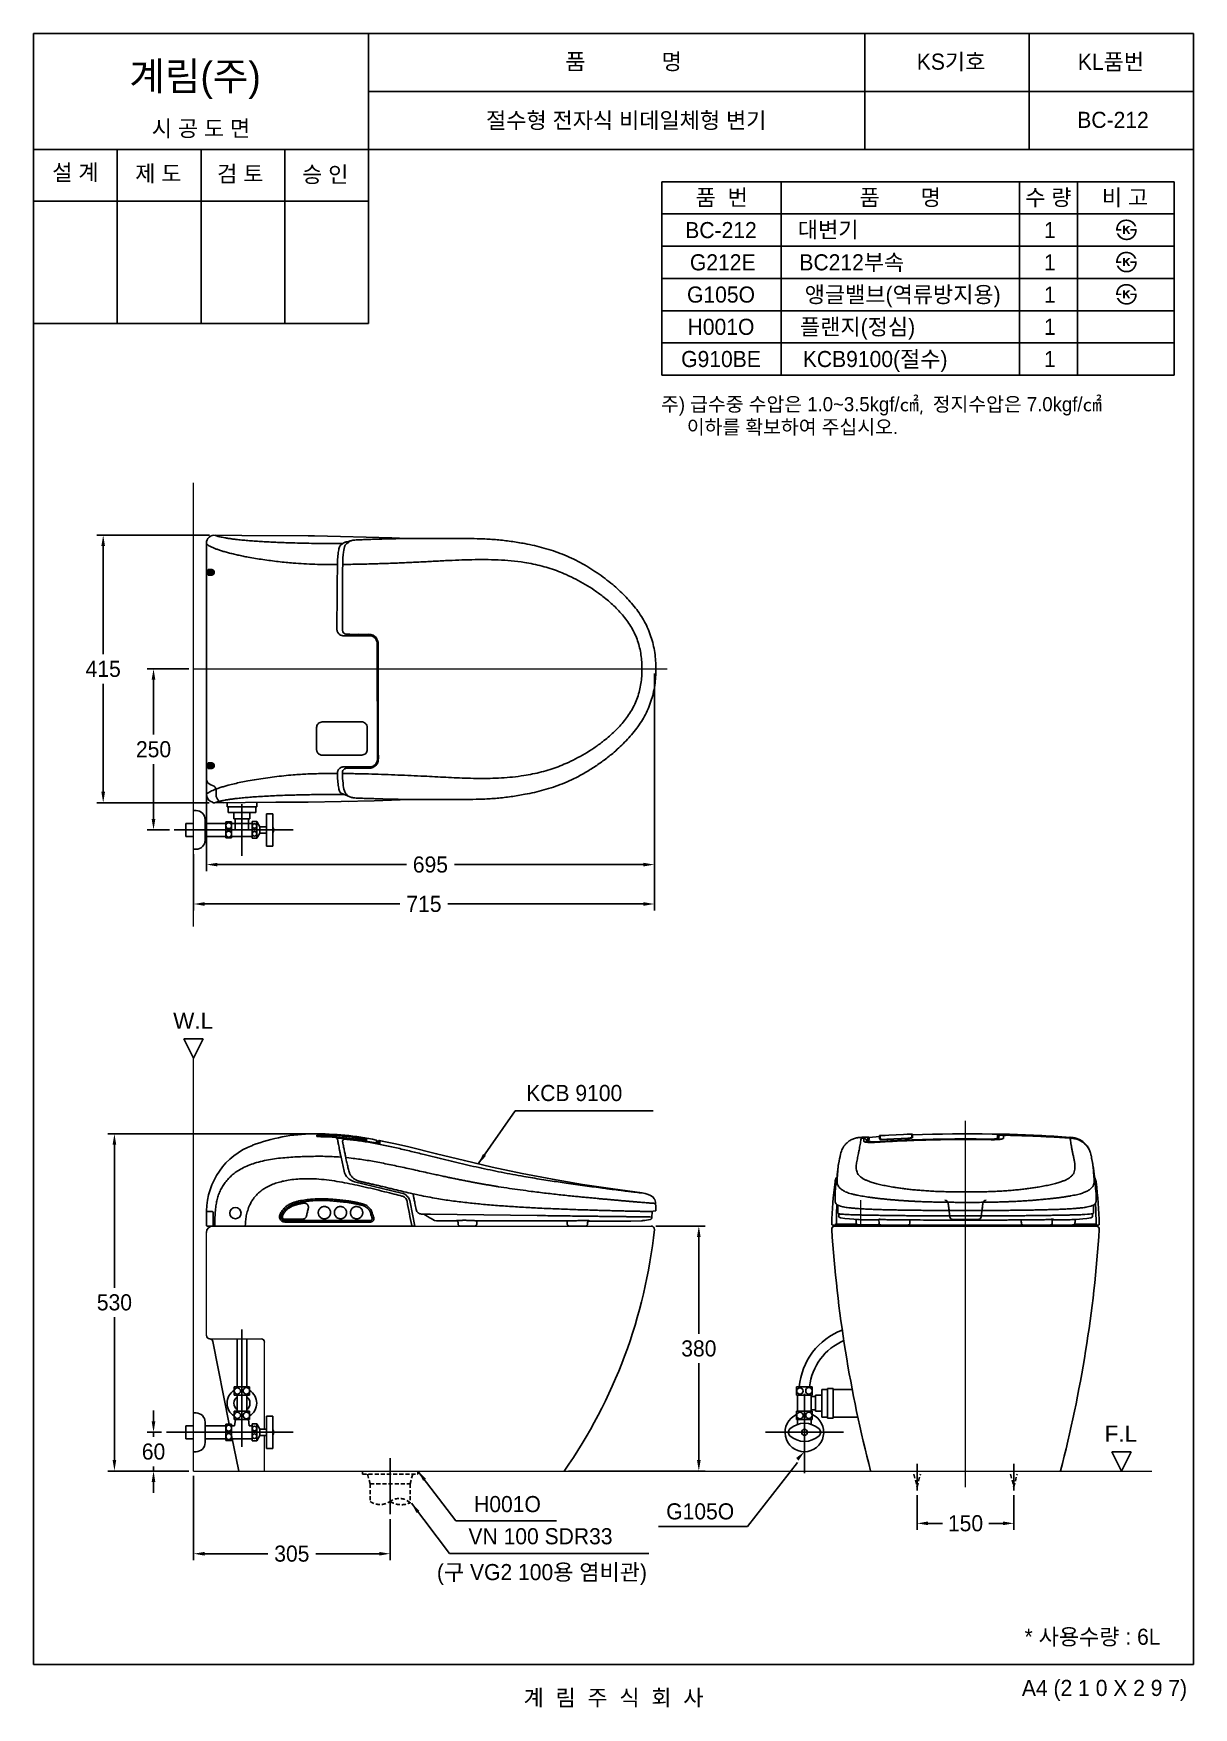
# Model space of a CAD drawing. Header units: millimetres. Extents: x 0 to 1800, y -67 to 2530.
import ezdxf
from ezdxf.enums import TextEntityAlignment as Align
from ezdxf.lldxf.tags import DXFTag

# ---------------------------------------------------------------- set-up
doc = ezdxf.new("R2010")
doc.units = ezdxf.units.MM
doc.linetypes.add('DASHED2', pattern=[9.525, 6.35, -3.175])
for name, color, linetype in [('TEXT', 7, 'Continuous'), ('내부선 및 부속', 4, 'Continuous'), ('도각라인', 255, 'Continuous'), ('외형선', 3, 'Continuous'), ('점선', 6, 'DASHED2'), ('중심선', 1, 'DASHED'), ('치수선', 7, 'Continuous')]:
    doc.layers.add(name, color=color, linetype=linetype)
doc.styles.add('____', font='')
doc.styles.add('타이틀', font='H2GTRM.TTF', dxfattribs={"height": 25})
doc.styles.get('____').set_extended_font_data('굴림')
tags = doc.linetypes.add('DASHDOT', pattern=[70, 31, -13, 13, -13]).pattern_tags.tags
tags[10:11] = [DXFTag(74, 4), DXFTag(75, 0), DXFTag(340, '0'), DXFTag(46, 0.0), DXFTag(50, 0.0), DXFTag(44, 0.0), DXFTag(45, 0.0)]
tags[8:9] = [DXFTag(74, 4), DXFTag(75, 0), DXFTag(340, '0'), DXFTag(46, 0.0), DXFTag(50, 0.0), DXFTag(44, 0.0), DXFTag(45, 0.0)]
tags[6:7] = [DXFTag(74, 4), DXFTag(75, 0), DXFTag(340, '0'), DXFTag(46, 0.0), DXFTag(50, 0.0), DXFTag(44, 0.0), DXFTag(45, 0.0)]
tags[4:5] = [DXFTag(74, 4), DXFTag(75, 0), DXFTag(340, '0'), DXFTag(46, 0.0), DXFTag(50, 0.0), DXFTag(44, 0.0), DXFTag(45, 0.0)]
tags = doc.linetypes.add('DASHED', pattern=[25.72, 12.86, -12.86]).pattern_tags.tags
tags[6:7] = [DXFTag(74, 4), DXFTag(75, 0), DXFTag(340, '0'), DXFTag(46, 0.0), DXFTag(50, 0.0), DXFTag(44, 0.0), DXFTag(45, 0.0)]
tags[4:5] = [DXFTag(74, 4), DXFTag(75, 0), DXFTag(340, '0'), DXFTag(46, 0.0), DXFTag(50, 0.0), DXFTag(44, 0.0), DXFTag(45, 0.0)]
doc.dimstyles.new('MSADIM', dxfattribs={"dimtxt": 33, "dimasz": 17, "dimexe": 10, "dimexo": 7.5, "dimgap": 10, "dimtad": 0, "dimtih": 1, "dimtoh": 1, "dimdec": 0, "dimzin": 1, "dimdsep": 46, "dimtxsty": '____', "dimcen": 11.25, "dimadec": 0, "dimazin": 0, "dimtfac": 1, "dimtdec": 0, "dimtix": 1, "dimtmove": 0, "dimatfit": 3, "dimfxl": 0, "dimtolj": 1, "dimtzin": 1, "dimarcsym": 0})

msp = doc.modelspace()

# ---------------------------------------------------------------- texts
at = {"layer": 'TEXT', "style": '타이틀'}
for s, p in [('품             명', (915.7, 2486.4)), ('KS기호', (1423.8, 2486.3)), ('KL품번', (1671.8, 2486.1)), ('시 공 도 면', (259.9, 2382.7)), ('절수형 전자식 비데일체형 변기', (919.7, 2395.3)), ('BC-212', (1675.1, 2396)), ('설 계', (65, 2314.6)), ('제 도', (193.8, 2312.9)), ('검 토', (320.8, 2312.3)), ('승 인', (452.7, 2311.4)), ('품  번', (1067.9, 2275.7)), ('품       명', (1344.8, 2275.7)), ('수 량', (1574.8, 2275.7)), ('비 고', (1693.6, 2275.7)), ('BC-212', (1066.8, 2225)), ('대변기', (1233.1, 2225.6)), ('1', (1577, 2225)), ('G212E', (1069.5, 2175)), ('BC212부속', (1269.8, 2175)), ('1', (1577, 2174.9)), ('G105O', (1066.8, 2125)), ('앵글밸브(역류방지용)', (1348.7, 2125)), ('1', (1577, 2124.9)), ('H001O', (1066.8, 2075)), ('플랜지(정심) ', (1283.3, 2075)), ('1', (1577, 2075)), ('G910BE', (1066.8, 2025)), ('KCB9100(절수)', (1306, 2025)), ('1', (1577, 2025)), ('* 사용수량 : 6L', (1643.3, 42.9)), ('계  림  주  식  회  사', (900, -51.7))]:
    msp.add_text(s, height=25, dxfattribs=at).set_placement(p, align=Align.MIDDLE_CENTER)
msp.add_text('계림(주)', height=44, dxfattribs=at).set_placement((148.7, 2441.8))
msp.add_text('A4 (2 1 0 X 2 9 7)', height=25, dxfattribs=at).set_placement((1790, -36.5), align=Align.MIDDLE_RIGHT)
at = {"layer": 'TEXT', "attachment_point": 1, "line_spacing_factor": 0.963855, "style": '타이틀'}
for s, insert, char_height, width in [('\\A1;주) 급수중 수압은 1.0~3.5kgf/㎠{\\fISOCPEUR|b0|i0|c0|p34;, }정지수압은 7.0kgf/㎠{\\fISOCPEUR|b0|i0|c0|p34; }\\P     이하를 확보하여 주십시오.', (973.8, 1965.9), 22, 874.798), ('\\fArial;W.L', (216.7, 1011.1), 25, 248.993), ('\\A1;KCB 9100', (764.5, 898.9), 25, 248.993), ('\\fArial;F.L', (1662, 370.3), 25, 248.993), ('\\A1; H001O', (674.6, 261.2), 25, 361.787), ('\\A1; G105O', (972.7, 249.9), 25, 248.993), ('\\A1;VN 100 SDR33', (674.9, 211.3), 25, 379.657), ('\\A1;(구 VG2 100{\\fGulim|b0|i0|c129|p50;용 염비관)}', (626, 155.7), 25, 379.657)]:
    msp.add_mtext(s, dxfattribs=dict(at, insert=insert, char_height=char_height, width=width))

# ---------------------------------------------------------------- blocks, each defined once
blk = doc.blocks.new('*D37')
at = {"layer": '치수선', "color": 0, "linetype": 'Continuous', "lineweight": -2}
for p, q in [((963.4, 1537), (963.4, 1230.7)), ((268.4, 1370.2), (268.4, 1230.7)), ((285.4, 1240.7), (578.6, 1240.7)), ((946.4, 1240.7), (653.2, 1240.7))]:
    blk.add_line(p, q, dxfattribs=at)
at = {"layer": '치수선', "color": 0, "linetype": 'Continuous'}
for points in [[(285.4, 1243.5), (285.4, 1237.9), (268.4, 1240.7)], [(946.4, 1243.5), (946.4, 1237.9), (963.4, 1240.7)]]:
    blk.add_solid(points, dxfattribs=at)
at = {"layer": '치수선', "color": 0, "linetype": 'Continuous', "insert": (615.9, 1240.7), "char_height": 25, "attachment_point": 5, "style": '____'}
blk.add_mtext('\\A1;695', dxfattribs=at)
blk = doc.blocks.new('*D38')
at = {"layer": '치수선', "color": 0, "linetype": 'Continuous', "lineweight": -2}
for p, q in [((965.9, 680), (1042.4, 680)), ((1032.4, 663), (1032.4, 512.8)), ((1032.4, 317), (1032.4, 467.2)), ((830.4, 300), (1042.4, 300))]:
    blk.add_line(p, q, dxfattribs=at)
at = {"layer": '치수선', "color": 0, "linetype": 'Continuous'}
for points in [[(1029.6, 663), (1035.2, 663), (1032.4, 680)], [(1029.6, 317), (1035.2, 317), (1032.4, 300)]]:
    blk.add_solid(points, dxfattribs=at)
at = {"layer": '치수선', "color": 0, "linetype": 'Continuous', "insert": (1032.4, 490), "char_height": 25, "attachment_point": 5, "style": '____'}
blk.add_mtext('\\A1;380', dxfattribs=at)
blk = doc.blocks.new('*D39')
at = {"layer": '치수선', "color": 0, "linetype": 'Continuous', "lineweight": -2}
for p, q in [((436.5, 823), (115.6, 823)), ((125.6, 806), (125.6, 584.3)), ((125.6, 317), (125.6, 538.7)), ((240.9, 300), (115.6, 300))]:
    blk.add_line(p, q, dxfattribs=at)
at = {"layer": '치수선', "color": 0, "linetype": 'Continuous'}
for points in [[(122.8, 806), (128.4, 806), (125.6, 823)], [(122.8, 317), (128.4, 317), (125.6, 300)]]:
    blk.add_solid(points, dxfattribs=at)
at = {"layer": '치수선', "color": 0, "linetype": 'Continuous', "insert": (125.6, 561.5), "char_height": 25, "attachment_point": 5, "style": '____'}
blk.add_mtext('\\A1;530', dxfattribs=at)
blk = doc.blocks.new('*D31')
at = {"layer": '치수선', "color": 0, "linetype": 'Continuous', "lineweight": -2}
for p, q in [((1371.2, 262.5), (1371.2, 208.8)), ((1521.2, 262.5), (1521.2, 208.8)), ((1388.2, 218.8), (1410.3, 218.8)), ((1504.2, 218.8), (1482.2, 218.8))]:
    blk.add_line(p, q, dxfattribs=at)
at = {"layer": '치수선', "color": 0, "linetype": 'Continuous'}
for points in [[(1388.2, 221.7), (1388.2, 216), (1371.2, 218.8)], [(1504.2, 221.7), (1504.2, 216), (1521.2, 218.8)]]:
    blk.add_solid(points, dxfattribs=at)
at = {"layer": '치수선', "color": 0, "linetype": 'Continuous', "insert": (1446.2, 218.8), "char_height": 25, "attachment_point": 5, "style": '____'}
blk.add_mtext('\\A1;150', dxfattribs=at)
blk = doc.blocks.new('*D32')
at = {"layer": '치수선', "color": 0, "linetype": 'Continuous', "lineweight": -2}
for p, q in [((272.9, 1751.8), (98.2, 1751.8)), ((108.2, 1734.8), (108.2, 1567)), ((108.2, 1353.6), (108.2, 1521.3)), ((272.7, 1336.6), (98.2, 1336.6))]:
    blk.add_line(p, q, dxfattribs=at)
at = {"layer": '치수선', "color": 0, "linetype": 'Continuous'}
for points in [[(105.3, 1734.8), (111, 1734.8), (108.2, 1751.8)], [(105.3, 1353.6), (111, 1353.6), (108.2, 1336.6)]]:
    blk.add_solid(points, dxfattribs=at)
at = {"layer": '치수선', "color": 0, "linetype": 'Continuous', "insert": (108.2, 1544.2), "char_height": 25, "attachment_point": 5, "style": '____'}
blk.add_mtext('\\A1;415', dxfattribs=at)
blk = doc.blocks.new('*D33')
at = {"layer": '치수선', "color": 0, "linetype": 'Continuous', "lineweight": -2}
for p, q in [((240.9, 1544.5), (176.3, 1544.5)), ((186.3, 1527.5), (186.3, 1442.3)), ((186.3, 1311.5), (186.3, 1396.7)), ((210.9, 1294.5), (176.3, 1294.5))]:
    blk.add_line(p, q, dxfattribs=at)
at = {"layer": '치수선', "color": 0, "linetype": 'Continuous'}
for points in [[(183.4, 1527.5), (189.1, 1527.5), (186.3, 1544.5)], [(183.4, 1311.5), (189.1, 1311.5), (186.3, 1294.5)]]:
    blk.add_solid(points, dxfattribs=at)
at = {"layer": '치수선', "color": 0, "linetype": 'Continuous', "insert": (186.3, 1419.5), "char_height": 25, "attachment_point": 5, "style": '____'}
blk.add_mtext('\\A1;250', dxfattribs=at)
blk = doc.blocks.new('*D34')
at = {"layer": '치수선', "color": 0, "linetype": 'Continuous', "lineweight": -2}
for p, q in [((963.4, 1537), (963.4, 1169.6)), ((248.4, 1257), (248.4, 1169.6)), ((265.4, 1179.6), (568.7, 1179.6)), ((946.4, 1179.6), (643, 1179.6))]:
    blk.add_line(p, q, dxfattribs=at)
at = {"layer": '치수선', "color": 0, "linetype": 'Continuous'}
for points in [[(265.4, 1182.4), (265.4, 1176.8), (248.4, 1179.6)], [(946.4, 1182.4), (946.4, 1176.8), (963.4, 1179.6)]]:
    blk.add_solid(points, dxfattribs=at)
at = {"layer": '치수선', "color": 0, "linetype": 'Continuous', "insert": (605.9, 1179.6), "char_height": 25, "attachment_point": 5, "style": '____'}
blk.add_mtext('\\A1;715', dxfattribs=at)
blk = doc.blocks.new('*D35')
at = {"layer": '치수선', "color": 0, "linetype": 'Continuous', "lineweight": -2}
for p, q in [((186.3, 377), (186.3, 394)), ((198.9, 360), (176.3, 360)), ((186.3, 360), (186.3, 352.8)), ((240.9, 300), (176.3, 300)), ((186.3, 300), (186.3, 307.2)), ((186.3, 283), (186.3, 266))]:
    blk.add_line(p, q, dxfattribs=at)
at = {"layer": '치수선', "color": 0, "linetype": 'Continuous'}
for points in [[(183.4, 377), (189.1, 377), (186.3, 360)], [(183.4, 283), (189.1, 283), (186.3, 300)]]:
    blk.add_solid(points, dxfattribs=at)
at = {"layer": '치수선', "color": 0, "linetype": 'Continuous', "insert": (186.3, 330), "char_height": 25, "attachment_point": 5, "style": '____'}
blk.add_mtext('\\A1;60', dxfattribs=at)
blk = doc.blocks.new('*D36')
at = {"layer": '치수선', "color": 0, "linetype": 'Continuous', "lineweight": -2}
for p, q in [((248.4, 292.5), (248.4, 161.7)), ((553.4, 225.3), (553.4, 161.7)), ((265.4, 171.7), (363.6, 171.7)), ((536.4, 171.7), (438.2, 171.7))]:
    blk.add_line(p, q, dxfattribs=at)
at = {"layer": '치수선', "color": 0, "linetype": 'Continuous'}
for points in [[(265.4, 174.5), (265.4, 168.8), (248.4, 171.7)], [(536.4, 174.5), (536.4, 168.8), (553.4, 171.7)]]:
    blk.add_solid(points, dxfattribs=at)
at = {"layer": '치수선', "color": 0, "linetype": 'Continuous', "insert": (400.9, 171.7), "char_height": 25, "attachment_point": 5, "style": '____'}
blk.add_mtext('\\A1;305', dxfattribs=at)

# ---------------------------------------------------------------- dimensions: what is measured, and where the dimension line sits
at = {"layer": '치수선', "linetype": 'Continuous'}
for base, p1, p2, picture, middle in [((108.2, 1336.6), (280.4, 1751.8), (280.2, 1336.6), '*D32', (108.2, 1544.2)), ((186.3, 1294.5), (248.4, 1544.5), (218.4, 1294.5), '*D33', (186.3, 1419.5)), ((1032.4, 680), (822.9, 300), (958.4, 680), '*D38', (1032.4, 490)), ((186.3, 300), (206.4, 360), (248.4, 300), '*D35', (186.3, 330))]:
    dim = msp.add_linear_dim(base=base, p1=p1, p2=p2, angle=90, dimstyle='MSADIM', override={"dimtxt": 25}, dxfattribs=at)
    dim.commit()
    dim.dimension.update_dxf_attribs({"geometry": picture, "text_midpoint": middle})
for base, p1, p2, picture, middle in [((963.4, 1179.6), (248.4, 1264.5), (963.4, 1544.5), '*D34', (605.9, 1179.6)), ((268.4, 1240.7), (963.4, 1544.5), (268.4, 1377.7), '*D37', (615.9, 1240.7)), ((553.4, 171.7), (248.4, 300), (553.4, 232.8), '*D36', (400.9, 171.7)), ((1521.2, 218.8), (1371.2, 270), (1521.2, 270), '*D31', (1446.2, 218.8))]:
    dim = msp.add_linear_dim(base=base, p1=p1, p2=p2, dimstyle='MSADIM', override={"dimtxt": 25}, dxfattribs=at)
    dim.commit()
    dim.dimension.update_dxf_attribs({"geometry": picture, "text_midpoint": middle})
dim = msp.add_linear_dim(base=(125.6, 300), p1=(444, 823), p2=(248.4, 300), angle=90, text='530', dimstyle='MSADIM', override={"dimtxt": 25}, dxfattribs=at)
dim.commit()
dim.dimension.update_dxf_attribs({"geometry": '*D39', "text_midpoint": (125.6, 561.5)})

# ---------------------------------------------------------------- hatches: boundary and pattern name
at = {"layer": 'TEXT'}
for points in [[(1679.9, 2224.2), (1679.8, 2224.6), (1679.8, 2225), (1679.8, 2225.4), (1679.8, 2225.8), (1679.8, 2226.2), (1679.9, 2226.6), (1679.9, 2227), (1679.9, 2227.4), (1680, 2227.8), (1680, 2228.2), (1680.1, 2228.6), (1680.2, 2229), (1680.3, 2229.4), (1680.4, 2229.8), (1680.5, 2230.1), (1680.6, 2230.5), (1680.7, 2230.9), (1680.8, 2231.3), (1681, 2231.7), (1681.1, 2232), (1681.3, 2232.4), (1681.4, 2232.7), (1681.6, 2233.1), (1681.8, 2233.4), (1682, 2233.8), (1682.1, 2234.1), (1682.4, 2234.4), (1682.6, 2234.8), (1682.8, 2235.1), (1683, 2235.4), (1683.2, 2235.7), (1683.8, 2236.3), (1684, 2236.6), (1684.3, 2236.9), (1684.6, 2237.2), (1684.9, 2237.5), (1685.2, 2237.8), (1685.5, 2238), (1685.8, 2238.3), (1686.1, 2238.5), (1686.4, 2238.7), (1686.8, 2239), (1687.1, 2239.2), (1687.4, 2239.4), (1687.8, 2239.6), (1688.2, 2239.8), (1688.5, 2239.9), (1688.9, 2240.1), (1689.3, 2240.3), (1689.7, 2240.5), (1690.2, 2240.6), (1690.6, 2240.7), (1691, 2240.9), (1691.5, 2241), (1691.9, 2241.1), (1692.4, 2241.2), (1692.8, 2241.2), (1693.3, 2241.3), (1693.8, 2241.4), (1694.2, 2241.4), (1694.7, 2241.4), (1695.2, 2241.5), (1695.7, 2241.5), (1696.5, 2241.5), (1696.8, 2241.4), (1697.2, 2241.4), (1697.6, 2241.4), (1697.9, 2241.3), (1698.3, 2241.3), (1698.6, 2241.2), (1699, 2241.2), (1699.3, 2241.1), (1699.7, 2241), (1700, 2241), (1700.4, 2240.9), (1700.7, 2240.8), (1701, 2240.7), (1701.4, 2240.6), (1701.7, 2240.5), (1702, 2240.4), (1702.3, 2240.2), (1702.6, 2240.1), (1702.9, 2240), (1703.2, 2239.8), (1703.5, 2239.7), (1703.8, 2239.5), (1704.1, 2239.4), (1704.4, 2239.2), (1704.7, 2239), (1705, 2238.9), (1705.2, 2238.7), (1705.5, 2238.5), (1705.8, 2238.3), (1706.1, 2238.1), (1706.5, 2237.7), (1706.9, 2237.4), (1707.3, 2237), (1707.7, 2236.6), (1708, 2236.2), (1708.4, 2235.8), (1708.7, 2235.4), (1709.1, 2234.9), (1709.4, 2234.5), (1709.7, 2234), (1710, 2233.5), (1710.3, 2233), (1710.5, 2232.5), (1710.8, 2232), (1711, 2231.5), (1711.3, 2230.9), (1711.3, 2230.9), (1708.2, 2230.9), (1708.2, 2230.9), (1708.1, 2231.1), (1708, 2231.3), (1708, 2231.4), (1707.9, 2231.6), (1707.8, 2231.8), (1707.7, 2232), (1707.7, 2232.1), (1707.6, 2232.3), (1707.5, 2232.5), (1707.4, 2232.6), (1707.3, 2232.8), (1707.2, 2233), (1707.1, 2233.1), (1707, 2233.3), (1706.9, 2233.5), (1706.7, 2233.6), (1706.6, 2233.8), (1706.5, 2233.9), (1706.2, 2234.3), (1705.9, 2234.6), (1705.6, 2234.9), (1705.3, 2235.2), (1705, 2235.5), (1704.7, 2235.8), (1704.3, 2236.1), (1704.1, 2236.3), (1703.8, 2236.4), (1703.6, 2236.6), (1703.4, 2236.8), (1703.1, 2236.9), (1702.9, 2237.1), (1702.6, 2237.2), (1702.4, 2237.4), (1702.2, 2237.5), (1701.9, 2237.6), (1701.7, 2237.7), (1701.4, 2237.8), (1701.2, 2238), (1700.9, 2238.1), (1700.6, 2238.2), (1700.4, 2238.3), (1700.1, 2238.3), (1699.9, 2238.4), (1699.6, 2238.5), (1699.3, 2238.6), (1699.1, 2238.6), (1698.8, 2238.7), (1698.5, 2238.7), (1698.2, 2238.8), (1698, 2238.8), (1697.7, 2238.9), (1697.4, 2238.9), (1697.1, 2238.9), (1696.8, 2239), (1696.5, 2239), (1696.3, 2239), (1696, 2239), (1695.6, 2239), (1695.3, 2239), (1694.9, 2238.9), (1694.6, 2238.9), (1694.3, 2238.9), (1693.9, 2238.9), (1693.6, 2238.8), (1693.3, 2238.8), (1693, 2238.7), (1692.7, 2238.7), (1692.3, 2238.6), (1692, 2238.5), (1691.7, 2238.4), (1691.4, 2238.3), (1691.1, 2238.2), (1690.9, 2238.1), (1690.6, 2238), (1690.3, 2237.9), (1690, 2237.8), (1689.7, 2237.7), (1689.4, 2237.5), (1689.2, 2237.4), (1688.9, 2237.3), (1688.7, 2237.1), (1688.4, 2236.9), (1688.1, 2236.8), (1687.9, 2236.6), (1687.6, 2236.4), (1687.4, 2236.2), (1687.2, 2236), (1686.9, 2235.8), (1686.7, 2235.6), (1686.5, 2235.4), (1686.2, 2235.2), (1686, 2235), (1685.8, 2234.7), (1685.6, 2234.5), (1685.4, 2234.3), (1685.2, 2234), (1685, 2233.8), (1684.8, 2233.5), (1684.7, 2233.3), (1684.5, 2233), (1684.3, 2232.7), (1684.2, 2232.5), (1684, 2232.2), (1683.9, 2231.9), (1683.8, 2231.6), (1683.7, 2231.3), (1683.5, 2231.1), (1683.4, 2230.8), (1683.3, 2230.5), (1683.2, 2230.2), (1683.1, 2229.8), (1683, 2229.5), (1683, 2229.2), (1682.9, 2228.9), (1682.8, 2228.6), (1682.8, 2228.2), (1682.7, 2227.9), (1682.7, 2227.6), (1682.7, 2227.2), (1682.6, 2226.9), (1682.6, 2226.5), (1682.6, 2226.5), (1687.8, 2226.5), (1687.8, 2226.5), (1687.8, 2226.5), (1687.8, 2224.2), (1687.8, 2224.2), (1687.8, 2224.2), (1679.9, 2224.2)], [(1712, 2226.5), (1712, 2226.1), (1712, 2225.6), (1712, 2225.2), (1712, 2224.8), (1711.9, 2224.3), (1711.9, 2223.9), (1711.9, 2223.5), (1711.8, 2223.1), (1711.7, 2222.7), (1711.6, 2222.2), (1711.6, 2221.8), (1711.5, 2221.4), (1711.3, 2221), (1711.2, 2220.6), (1711.1, 2220.2), (1711, 2219.8), (1710.8, 2219.4), (1710.7, 2219), (1710.5, 2218.7), (1710.4, 2218.3), (1710.2, 2217.9), (1710, 2217.6), (1709.8, 2217.2), (1709.6, 2216.9), (1709.4, 2216.5), (1709.2, 2216.2), (1709, 2215.9), (1708.8, 2215.5), (1708.5, 2215.2), (1708.3, 2214.9), (1708, 2214.6), (1707.8, 2214.3), (1707.5, 2214), (1707.2, 2213.7), (1707, 2213.5), (1706.7, 2213.2), (1706.4, 2212.9), (1706.1, 2212.7), (1705.8, 2212.4), (1705.5, 2212.2), (1705.2, 2212), (1704.8, 2211.8), (1704.5, 2211.6), (1704.2, 2211.4), (1703.8, 2211.2), (1703.5, 2211), (1703.1, 2210.8), (1702.8, 2210.7), (1702.4, 2210.5), (1702.1, 2210.3), (1701.7, 2210.2), (1701.3, 2210.1), (1700.9, 2209.9), (1700.5, 2209.8), (1700.2, 2209.7), (1699.8, 2209.6), (1699.4, 2209.6), (1699, 2209.5), (1698.6, 2209.4), (1698.2, 2209.4), (1697.8, 2209.4), (1697.4, 2209.3), (1697, 2209.3), (1696.6, 2209.3), (1695.9, 2209.3), (1695.3, 2209.3), (1694.6, 2209.4), (1694, 2209.5), (1693.3, 2209.5), (1693, 2209.6), (1692.7, 2209.7), (1692.4, 2209.7), (1692.1, 2209.8), (1691.8, 2209.9), (1691.5, 2209.9), (1691.2, 2210), (1691, 2210.1), (1690.7, 2210.2), (1690.4, 2210.3), (1690.1, 2210.4), (1689.8, 2210.5), (1689.5, 2210.6), (1689.3, 2210.7), (1689, 2210.9), (1688.7, 2211), (1688.5, 2211.1), (1688.2, 2211.3), (1687.9, 2211.4), (1687.7, 2211.6), (1687.4, 2211.7), (1686.9, 2212), (1686.6, 2212.2), (1686.4, 2212.4), (1686.1, 2212.6), (1685.9, 2212.8), (1685.6, 2213), (1685.4, 2213.2), (1685.1, 2213.4), (1684.9, 2213.6), (1684.7, 2213.8), (1684.5, 2214.1), (1684.2, 2214.3), (1684, 2214.5), (1683.8, 2214.8), (1683.6, 2215), (1683.4, 2215.2), (1683.2, 2215.5), (1683, 2215.8), (1682.8, 2216), (1682.6, 2216.3), (1682.5, 2216.6), (1682.3, 2216.8), (1682.1, 2217.1), (1681.9, 2217.4), (1681.8, 2217.7), (1681.6, 2218), (1681.5, 2218.3), (1681.3, 2218.6), (1681, 2219.2), (1680.8, 2219.9), (1680.8, 2219.9), (1683.7, 2219.9), (1683.7, 2219.9), (1683.9, 2219.4), (1684.2, 2219), (1684.4, 2218.6), (1684.6, 2218.2), (1684.9, 2217.9), (1685.1, 2217.5), (1685.4, 2217.1), (1685.7, 2216.8), (1685.9, 2216.5), (1686.2, 2216.1), (1686.5, 2215.8), (1686.8, 2215.5), (1687.1, 2215.2), (1687.4, 2215), (1687.7, 2214.7), (1688, 2214.5), (1688.2, 2214.3), (1688.4, 2214.1), (1688.7, 2214), (1688.9, 2213.8), (1689.1, 2213.7), (1689.4, 2213.5), (1689.6, 2213.4), (1689.9, 2213.2), (1690.1, 2213.1), (1690.4, 2213), (1690.6, 2212.9), (1690.9, 2212.8), (1691.1, 2212.7), (1691.4, 2212.6), (1691.7, 2212.5), (1691.9, 2212.4), (1692.2, 2212.3), (1692.5, 2212.3), (1692.7, 2212.2), (1693, 2212.1), (1693.3, 2212.1), (1693.6, 2212), (1693.9, 2212), (1694.2, 2212), (1694.5, 2211.9), (1694.8, 2211.9), (1695.1, 2211.9), (1695.4, 2211.9), (1695.7, 2211.9), (1696, 2211.9), (1696.3, 2211.9), (1697.1, 2211.9), (1697.4, 2211.9), (1697.7, 2212), (1698, 2212), (1698.2, 2212), (1698.5, 2212), (1698.7, 2212.1), (1699, 2212.1), (1699.3, 2212.2), (1699.5, 2212.2), (1699.8, 2212.3), (1700, 2212.4), (1700.3, 2212.5), (1700.5, 2212.5), (1700.8, 2212.6), (1701, 2212.7), (1701.3, 2212.8), (1701.5, 2212.9), (1701.8, 2213), (1702, 2213.1), (1702.3, 2213.3), (1702.5, 2213.4), (1702.7, 2213.5), (1703, 2213.7), (1703.2, 2213.8), (1703.4, 2213.9), (1703.7, 2214.1), (1703.9, 2214.3), (1704.1, 2214.4), (1704.3, 2214.6), (1704.6, 2214.8), (1704.8, 2215), (1705.1, 2215.2), (1705.3, 2215.4), (1705.6, 2215.7), (1705.8, 2215.9), (1706, 2216.1), (1706.2, 2216.4), (1706.4, 2216.6), (1706.6, 2216.9), (1706.8, 2217.1), (1707, 2217.4), (1707.2, 2217.7), (1707.3, 2218), (1707.5, 2218.2), (1707.7, 2218.5), (1707.8, 2218.8), (1708, 2219.1), (1708.1, 2219.4), (1708.2, 2219.7), (1708.3, 2220), (1708.4, 2220.4), (1708.6, 2220.7), (1708.7, 2221), (1708.7, 2221.3), (1708.8, 2221.7), (1708.9, 2222), (1709, 2222.4), (1709, 2222.7), (1709.1, 2223.1), (1709.1, 2223.4), (1709.2, 2223.8), (1709.2, 2224.2), (1709.2, 2224.2), (1701.8, 2224.2), (1701.8, 2224.2), (1701.8, 2224.2), (1701.8, 2226.5), (1701.8, 2226.5), (1701.8, 2226.5), (1712, 2226.5)], [(1693.6, 2227.2), (1698.4, 2231.6), (1702.3, 2231.6), (1696.9, 2226.6), (1701.9, 2219.1), (1698.6, 2219.1), (1695, 2224.8), (1693.6, 2223.6), (1693.6, 2219.1), (1690.7, 2219.1), (1690.7, 2231.7), (1693.6, 2231.7)], [(1679.9, 2174.2), (1679.8, 2174.6), (1679.8, 2175), (1679.8, 2175.4), (1679.8, 2175.8), (1679.8, 2176.2), (1679.9, 2176.6), (1679.9, 2177), (1679.9, 2177.4), (1680, 2177.8), (1680, 2178.2), (1680.1, 2178.6), (1680.2, 2179), (1680.3, 2179.4), (1680.4, 2179.8), (1680.5, 2180.1), (1680.6, 2180.5), (1680.7, 2180.9), (1680.8, 2181.3), (1681, 2181.7), (1681.1, 2182), (1681.3, 2182.4), (1681.4, 2182.7), (1681.6, 2183.1), (1681.8, 2183.4), (1682, 2183.8), (1682.1, 2184.1), (1682.4, 2184.4), (1682.6, 2184.8), (1682.8, 2185.1), (1683, 2185.4), (1683.2, 2185.7), (1683.8, 2186.3), (1684, 2186.6), (1684.3, 2186.9), (1684.6, 2187.2), (1684.9, 2187.5), (1685.2, 2187.8), (1685.5, 2188), (1685.8, 2188.3), (1686.1, 2188.5), (1686.4, 2188.7), (1686.8, 2189), (1687.1, 2189.2), (1687.4, 2189.4), (1687.8, 2189.6), (1688.2, 2189.8), (1688.5, 2189.9), (1688.9, 2190.1), (1689.3, 2190.3), (1689.7, 2190.5), (1690.2, 2190.6), (1690.6, 2190.7), (1691, 2190.9), (1691.5, 2191), (1691.9, 2191.1), (1692.4, 2191.2), (1692.8, 2191.2), (1693.3, 2191.3), (1693.8, 2191.4), (1694.2, 2191.4), (1694.7, 2191.4), (1695.2, 2191.5), (1695.7, 2191.5), (1696.5, 2191.5), (1696.8, 2191.4), (1697.2, 2191.4), (1697.6, 2191.4), (1697.9, 2191.3), (1698.3, 2191.3), (1698.6, 2191.2), (1699, 2191.2), (1699.3, 2191.1), (1699.7, 2191), (1700, 2191), (1700.4, 2190.9), (1700.7, 2190.8), (1701, 2190.7), (1701.4, 2190.6), (1701.7, 2190.5), (1702, 2190.4), (1702.3, 2190.2), (1702.6, 2190.1), (1702.9, 2190), (1703.2, 2189.8), (1703.5, 2189.7), (1703.8, 2189.5), (1704.1, 2189.4), (1704.4, 2189.2), (1704.7, 2189), (1705, 2188.9), (1705.2, 2188.7), (1705.5, 2188.5), (1705.8, 2188.3), (1706.1, 2188.1), (1706.5, 2187.7), (1706.9, 2187.4), (1707.3, 2187), (1707.7, 2186.6), (1708, 2186.2), (1708.4, 2185.8), (1708.7, 2185.4), (1709.1, 2184.9), (1709.4, 2184.5), (1709.7, 2184), (1710, 2183.5), (1710.3, 2183), (1710.5, 2182.5), (1710.8, 2182), (1711, 2181.5), (1711.3, 2180.9), (1711.3, 2180.9), (1708.2, 2180.9), (1708.2, 2180.9), (1708.1, 2181.1), (1708, 2181.3), (1708, 2181.4), (1707.9, 2181.6), (1707.8, 2181.8), (1707.7, 2182), (1707.7, 2182.1), (1707.6, 2182.3), (1707.5, 2182.5), (1707.4, 2182.6), (1707.3, 2182.8), (1707.2, 2183), (1707.1, 2183.1), (1707, 2183.3), (1706.9, 2183.5), (1706.7, 2183.6), (1706.6, 2183.8), (1706.5, 2183.9), (1706.2, 2184.3), (1705.9, 2184.6), (1705.6, 2184.9), (1705.3, 2185.2), (1705, 2185.5), (1704.7, 2185.8), (1704.3, 2186.1), (1704.1, 2186.3), (1703.8, 2186.4), (1703.6, 2186.6), (1703.4, 2186.8), (1703.1, 2186.9), (1702.9, 2187.1), (1702.6, 2187.2), (1702.4, 2187.4), (1702.2, 2187.5), (1701.9, 2187.6), (1701.7, 2187.7), (1701.4, 2187.8), (1701.2, 2188), (1700.9, 2188.1), (1700.6, 2188.2), (1700.4, 2188.3), (1700.1, 2188.3), (1699.9, 2188.4), (1699.6, 2188.5), (1699.3, 2188.6), (1699.1, 2188.6), (1698.8, 2188.7), (1698.5, 2188.7), (1698.2, 2188.8), (1698, 2188.8), (1697.7, 2188.9), (1697.4, 2188.9), (1697.1, 2188.9), (1696.8, 2189), (1696.5, 2189), (1696.3, 2189), (1696, 2189), (1695.6, 2189), (1695.3, 2189), (1694.9, 2188.9), (1694.6, 2188.9), (1694.3, 2188.9), (1693.9, 2188.9), (1693.6, 2188.8), (1693.3, 2188.8), (1693, 2188.7), (1692.7, 2188.7), (1692.3, 2188.6), (1692, 2188.5), (1691.7, 2188.4), (1691.4, 2188.3), (1691.1, 2188.2), (1690.9, 2188.1), (1690.6, 2188), (1690.3, 2187.9), (1690, 2187.8), (1689.7, 2187.7), (1689.4, 2187.5), (1689.2, 2187.4), (1688.9, 2187.3), (1688.7, 2187.1), (1688.4, 2186.9), (1688.1, 2186.8), (1687.9, 2186.6), (1687.6, 2186.4), (1687.4, 2186.2), (1687.2, 2186), (1686.9, 2185.8), (1686.7, 2185.6), (1686.5, 2185.4), (1686.2, 2185.2), (1686, 2185), (1685.8, 2184.7), (1685.6, 2184.5), (1685.4, 2184.3), (1685.2, 2184), (1685, 2183.8), (1684.8, 2183.5), (1684.7, 2183.3), (1684.5, 2183), (1684.3, 2182.7), (1684.2, 2182.5), (1684, 2182.2), (1683.9, 2181.9), (1683.8, 2181.6), (1683.7, 2181.3), (1683.5, 2181.1), (1683.4, 2180.8), (1683.3, 2180.5), (1683.2, 2180.2), (1683.1, 2179.8), (1683, 2179.5), (1683, 2179.2), (1682.9, 2178.9), (1682.8, 2178.6), (1682.8, 2178.2), (1682.7, 2177.9), (1682.7, 2177.6), (1682.7, 2177.2), (1682.6, 2176.9), (1682.6, 2176.5), (1682.6, 2176.5), (1687.8, 2176.5), (1687.8, 2176.5), (1687.8, 2176.5), (1687.8, 2174.2), (1687.8, 2174.2), (1687.8, 2174.2), (1679.9, 2174.2)], [(1693.6, 2177.2), (1698.4, 2181.6), (1702.3, 2181.6), (1696.9, 2176.6), (1701.9, 2169.1), (1698.6, 2169.1), (1695, 2174.8), (1693.6, 2173.6), (1693.6, 2169.1), (1690.7, 2169.1), (1690.7, 2181.7), (1693.6, 2181.7)], [(1712, 2176.5), (1712, 2176.1), (1712, 2175.6), (1712, 2175.2), (1712, 2174.8), (1711.9, 2174.3), (1711.9, 2173.9), (1711.9, 2173.5), (1711.8, 2173.1), (1711.7, 2172.7), (1711.6, 2172.2), (1711.6, 2171.8), (1711.5, 2171.4), (1711.3, 2171), (1711.2, 2170.6), (1711.1, 2170.2), (1711, 2169.8), (1710.8, 2169.4), (1710.7, 2169), (1710.5, 2168.7), (1710.4, 2168.3), (1710.2, 2167.9), (1710, 2167.6), (1709.8, 2167.2), (1709.6, 2166.9), (1709.4, 2166.5), (1709.2, 2166.2), (1709, 2165.9), (1708.8, 2165.5), (1708.5, 2165.2), (1708.3, 2164.9), (1708, 2164.6), (1707.8, 2164.3), (1707.5, 2164), (1707.2, 2163.7), (1707, 2163.5), (1706.7, 2163.2), (1706.4, 2162.9), (1706.1, 2162.7), (1705.8, 2162.4), (1705.5, 2162.2), (1705.2, 2162), (1704.8, 2161.8), (1704.5, 2161.6), (1704.2, 2161.4), (1703.8, 2161.2), (1703.5, 2161), (1703.1, 2160.8), (1702.8, 2160.7), (1702.4, 2160.5), (1702.1, 2160.3), (1701.7, 2160.2), (1701.3, 2160.1), (1700.9, 2159.9), (1700.5, 2159.8), (1700.2, 2159.7), (1699.8, 2159.6), (1699.4, 2159.6), (1699, 2159.5), (1698.6, 2159.4), (1698.2, 2159.4), (1697.8, 2159.4), (1697.4, 2159.3), (1697, 2159.3), (1696.6, 2159.3), (1695.9, 2159.3), (1695.3, 2159.3), (1694.6, 2159.4), (1694, 2159.5), (1693.3, 2159.5), (1693, 2159.6), (1692.7, 2159.7), (1692.4, 2159.7), (1692.1, 2159.8), (1691.8, 2159.9), (1691.5, 2159.9), (1691.2, 2160), (1691, 2160.1), (1690.7, 2160.2), (1690.4, 2160.3), (1690.1, 2160.4), (1689.8, 2160.5), (1689.5, 2160.6), (1689.3, 2160.7), (1689, 2160.9), (1688.7, 2161), (1688.5, 2161.1), (1688.2, 2161.3), (1687.9, 2161.4), (1687.7, 2161.6), (1687.4, 2161.7), (1686.9, 2162), (1686.6, 2162.2), (1686.4, 2162.4), (1686.1, 2162.6), (1685.9, 2162.8), (1685.6, 2163), (1685.4, 2163.2), (1685.1, 2163.4), (1684.9, 2163.6), (1684.7, 2163.8), (1684.5, 2164.1), (1684.2, 2164.3), (1684, 2164.5), (1683.8, 2164.8), (1683.6, 2165), (1683.4, 2165.2), (1683.2, 2165.5), (1683, 2165.8), (1682.8, 2166), (1682.6, 2166.3), (1682.5, 2166.6), (1682.3, 2166.8), (1682.1, 2167.1), (1681.9, 2167.4), (1681.8, 2167.7), (1681.6, 2168), (1681.5, 2168.3), (1681.3, 2168.6), (1681, 2169.2), (1680.8, 2169.9), (1680.8, 2169.9), (1683.7, 2169.9), (1683.7, 2169.9), (1683.9, 2169.4), (1684.2, 2169), (1684.4, 2168.6), (1684.6, 2168.2), (1684.9, 2167.9), (1685.1, 2167.5), (1685.4, 2167.1), (1685.7, 2166.8), (1685.9, 2166.5), (1686.2, 2166.1), (1686.5, 2165.8), (1686.8, 2165.5), (1687.1, 2165.2), (1687.4, 2165), (1687.7, 2164.7), (1688, 2164.5), (1688.2, 2164.3), (1688.4, 2164.1), (1688.7, 2164), (1688.9, 2163.8), (1689.1, 2163.7), (1689.4, 2163.5), (1689.6, 2163.4), (1689.9, 2163.2), (1690.1, 2163.1), (1690.4, 2163), (1690.6, 2162.9), (1690.9, 2162.8), (1691.1, 2162.7), (1691.4, 2162.6), (1691.7, 2162.5), (1691.9, 2162.4), (1692.2, 2162.3), (1692.5, 2162.3), (1692.7, 2162.2), (1693, 2162.1), (1693.3, 2162.1), (1693.6, 2162), (1693.9, 2162), (1694.2, 2162), (1694.5, 2161.9), (1694.8, 2161.9), (1695.1, 2161.9), (1695.4, 2161.9), (1695.7, 2161.9), (1696, 2161.9), (1696.3, 2161.9), (1697.1, 2161.9), (1697.4, 2161.9), (1697.7, 2162), (1698, 2162), (1698.2, 2162), (1698.5, 2162), (1698.7, 2162.1), (1699, 2162.1), (1699.3, 2162.2), (1699.5, 2162.2), (1699.8, 2162.3), (1700, 2162.4), (1700.3, 2162.5), (1700.5, 2162.5), (1700.8, 2162.6), (1701, 2162.7), (1701.3, 2162.8), (1701.5, 2162.9), (1701.8, 2163), (1702, 2163.1), (1702.3, 2163.3), (1702.5, 2163.4), (1702.7, 2163.5), (1703, 2163.7), (1703.2, 2163.8), (1703.4, 2163.9), (1703.7, 2164.1), (1703.9, 2164.3), (1704.1, 2164.4), (1704.3, 2164.6), (1704.6, 2164.8), (1704.8, 2165), (1705.1, 2165.2), (1705.3, 2165.4), (1705.6, 2165.7), (1705.8, 2165.9), (1706, 2166.1), (1706.2, 2166.4), (1706.4, 2166.6), (1706.6, 2166.9), (1706.8, 2167.1), (1707, 2167.4), (1707.2, 2167.7), (1707.3, 2168), (1707.5, 2168.2), (1707.7, 2168.5), (1707.8, 2168.8), (1708, 2169.1), (1708.1, 2169.4), (1708.2, 2169.7), (1708.3, 2170), (1708.4, 2170.4), (1708.6, 2170.7), (1708.7, 2171), (1708.7, 2171.3), (1708.8, 2171.7), (1708.9, 2172), (1709, 2172.4), (1709, 2172.7), (1709.1, 2173.1), (1709.1, 2173.4), (1709.2, 2173.8), (1709.2, 2174.2), (1709.2, 2174.2), (1701.8, 2174.2), (1701.8, 2174.2), (1701.8, 2174.2), (1701.8, 2176.5), (1701.8, 2176.5), (1701.8, 2176.5), (1712, 2176.5)], [(1679.9, 2124.2), (1679.8, 2124.6), (1679.8, 2125), (1679.8, 2125.4), (1679.8, 2125.8), (1679.8, 2126.2), (1679.9, 2126.6), (1679.9, 2127), (1679.9, 2127.4), (1680, 2127.8), (1680, 2128.2), (1680.1, 2128.6), (1680.2, 2129), (1680.3, 2129.4), (1680.4, 2129.8), (1680.5, 2130.1), (1680.6, 2130.5), (1680.7, 2130.9), (1680.8, 2131.3), (1681, 2131.7), (1681.1, 2132), (1681.3, 2132.4), (1681.4, 2132.7), (1681.6, 2133.1), (1681.8, 2133.4), (1682, 2133.8), (1682.1, 2134.1), (1682.4, 2134.4), (1682.6, 2134.8), (1682.8, 2135.1), (1683, 2135.4), (1683.2, 2135.7), (1683.8, 2136.3), (1684, 2136.6), (1684.3, 2136.9), (1684.6, 2137.2), (1684.9, 2137.5), (1685.2, 2137.8), (1685.5, 2138), (1685.8, 2138.3), (1686.1, 2138.5), (1686.4, 2138.7), (1686.8, 2139), (1687.1, 2139.2), (1687.4, 2139.4), (1687.8, 2139.6), (1688.2, 2139.8), (1688.5, 2139.9), (1688.9, 2140.1), (1689.3, 2140.3), (1689.7, 2140.5), (1690.2, 2140.6), (1690.6, 2140.7), (1691, 2140.9), (1691.5, 2141), (1691.9, 2141.1), (1692.4, 2141.2), (1692.8, 2141.2), (1693.3, 2141.3), (1693.8, 2141.4), (1694.2, 2141.4), (1694.7, 2141.4), (1695.2, 2141.5), (1695.7, 2141.5), (1696.5, 2141.5), (1696.8, 2141.4), (1697.2, 2141.4), (1697.6, 2141.4), (1697.9, 2141.3), (1698.3, 2141.3), (1698.6, 2141.2), (1699, 2141.2), (1699.3, 2141.1), (1699.7, 2141), (1700, 2141), (1700.4, 2140.9), (1700.7, 2140.8), (1701, 2140.7), (1701.4, 2140.6), (1701.7, 2140.5), (1702, 2140.4), (1702.3, 2140.2), (1702.6, 2140.1), (1702.9, 2140), (1703.2, 2139.8), (1703.5, 2139.7), (1703.8, 2139.5), (1704.1, 2139.4), (1704.4, 2139.2), (1704.7, 2139), (1705, 2138.9), (1705.2, 2138.7), (1705.5, 2138.5), (1705.8, 2138.3), (1706.1, 2138.1), (1706.5, 2137.7), (1706.9, 2137.4), (1707.3, 2137), (1707.7, 2136.6), (1708, 2136.2), (1708.4, 2135.8), (1708.7, 2135.4), (1709.1, 2134.9), (1709.4, 2134.5), (1709.7, 2134), (1710, 2133.5), (1710.3, 2133), (1710.5, 2132.5), (1710.8, 2132), (1711, 2131.5), (1711.3, 2130.9), (1711.3, 2130.9), (1708.2, 2130.9), (1708.2, 2130.9), (1708.1, 2131.1), (1708, 2131.3), (1708, 2131.4), (1707.9, 2131.6), (1707.8, 2131.8), (1707.7, 2132), (1707.7, 2132.1), (1707.6, 2132.3), (1707.5, 2132.5), (1707.4, 2132.6), (1707.3, 2132.8), (1707.2, 2133), (1707.1, 2133.1), (1707, 2133.3), (1706.9, 2133.5), (1706.7, 2133.6), (1706.6, 2133.8), (1706.5, 2133.9), (1706.2, 2134.3), (1705.9, 2134.6), (1705.6, 2134.9), (1705.3, 2135.2), (1705, 2135.5), (1704.7, 2135.8), (1704.3, 2136.1), (1704.1, 2136.3), (1703.8, 2136.4), (1703.6, 2136.6), (1703.4, 2136.8), (1703.1, 2136.9), (1702.9, 2137.1), (1702.6, 2137.2), (1702.4, 2137.4), (1702.2, 2137.5), (1701.9, 2137.6), (1701.7, 2137.7), (1701.4, 2137.8), (1701.2, 2138), (1700.9, 2138.1), (1700.6, 2138.2), (1700.4, 2138.3), (1700.1, 2138.3), (1699.9, 2138.4), (1699.6, 2138.5), (1699.3, 2138.6), (1699.1, 2138.6), (1698.8, 2138.7), (1698.5, 2138.7), (1698.2, 2138.8), (1698, 2138.8), (1697.7, 2138.9), (1697.4, 2138.9), (1697.1, 2138.9), (1696.8, 2139), (1696.5, 2139), (1696.3, 2139), (1696, 2139), (1695.6, 2139), (1695.3, 2139), (1694.9, 2138.9), (1694.6, 2138.9), (1694.3, 2138.9), (1693.9, 2138.9), (1693.6, 2138.8), (1693.3, 2138.8), (1693, 2138.7), (1692.7, 2138.7), (1692.3, 2138.6), (1692, 2138.5), (1691.7, 2138.4), (1691.4, 2138.3), (1691.1, 2138.2), (1690.9, 2138.1), (1690.6, 2138), (1690.3, 2137.9), (1690, 2137.8), (1689.7, 2137.7), (1689.4, 2137.5), (1689.2, 2137.4), (1688.9, 2137.3), (1688.7, 2137.1), (1688.4, 2136.9), (1688.1, 2136.8), (1687.9, 2136.6), (1687.6, 2136.4), (1687.4, 2136.2), (1687.2, 2136), (1686.9, 2135.8), (1686.7, 2135.6), (1686.5, 2135.4), (1686.2, 2135.2), (1686, 2135), (1685.8, 2134.7), (1685.6, 2134.5), (1685.4, 2134.3), (1685.2, 2134), (1685, 2133.8), (1684.8, 2133.5), (1684.7, 2133.3), (1684.5, 2133), (1684.3, 2132.7), (1684.2, 2132.5), (1684, 2132.2), (1683.9, 2131.9), (1683.8, 2131.6), (1683.7, 2131.3), (1683.5, 2131.1), (1683.4, 2130.8), (1683.3, 2130.5), (1683.2, 2130.2), (1683.1, 2129.8), (1683, 2129.5), (1683, 2129.2), (1682.9, 2128.9), (1682.8, 2128.6), (1682.8, 2128.2), (1682.7, 2127.9), (1682.7, 2127.6), (1682.7, 2127.2), (1682.6, 2126.9), (1682.6, 2126.5), (1682.6, 2126.5), (1687.8, 2126.5), (1687.8, 2126.5), (1687.8, 2126.5), (1687.8, 2124.2), (1687.8, 2124.2), (1687.8, 2124.2), (1679.9, 2124.2)], [(1693.6, 2127.2), (1698.4, 2131.6), (1702.3, 2131.6), (1696.9, 2126.6), (1701.9, 2119.1), (1698.6, 2119.1), (1695, 2124.8), (1693.6, 2123.6), (1693.6, 2119.1), (1690.7, 2119.1), (1690.7, 2131.7), (1693.6, 2131.7)], [(1712, 2126.5), (1712, 2126.1), (1712, 2125.6), (1712, 2125.2), (1712, 2124.8), (1711.9, 2124.3), (1711.9, 2123.9), (1711.9, 2123.5), (1711.8, 2123.1), (1711.7, 2122.7), (1711.6, 2122.2), (1711.6, 2121.8), (1711.5, 2121.4), (1711.3, 2121), (1711.2, 2120.6), (1711.1, 2120.2), (1711, 2119.8), (1710.8, 2119.4), (1710.7, 2119), (1710.5, 2118.7), (1710.4, 2118.3), (1710.2, 2117.9), (1710, 2117.6), (1709.8, 2117.2), (1709.6, 2116.9), (1709.4, 2116.5), (1709.2, 2116.2), (1709, 2115.9), (1708.8, 2115.5), (1708.5, 2115.2), (1708.3, 2114.9), (1708, 2114.6), (1707.8, 2114.3), (1707.5, 2114), (1707.2, 2113.7), (1707, 2113.5), (1706.7, 2113.2), (1706.4, 2112.9), (1706.1, 2112.7), (1705.8, 2112.4), (1705.5, 2112.2), (1705.2, 2112), (1704.8, 2111.8), (1704.5, 2111.6), (1704.2, 2111.4), (1703.8, 2111.2), (1703.5, 2111), (1703.1, 2110.8), (1702.8, 2110.7), (1702.4, 2110.5), (1702.1, 2110.3), (1701.7, 2110.2), (1701.3, 2110.1), (1700.9, 2109.9), (1700.5, 2109.8), (1700.2, 2109.7), (1699.8, 2109.6), (1699.4, 2109.6), (1699, 2109.5), (1698.6, 2109.4), (1698.2, 2109.4), (1697.8, 2109.4), (1697.4, 2109.3), (1697, 2109.3), (1696.6, 2109.3), (1695.9, 2109.3), (1695.3, 2109.3), (1694.6, 2109.4), (1694, 2109.5), (1693.3, 2109.5), (1693, 2109.6), (1692.7, 2109.7), (1692.4, 2109.7), (1692.1, 2109.8), (1691.8, 2109.9), (1691.5, 2109.9), (1691.2, 2110), (1691, 2110.1), (1690.7, 2110.2), (1690.4, 2110.3), (1690.1, 2110.4), (1689.8, 2110.5), (1689.5, 2110.6), (1689.3, 2110.7), (1689, 2110.9), (1688.7, 2111), (1688.5, 2111.1), (1688.2, 2111.3), (1687.9, 2111.4), (1687.7, 2111.6), (1687.4, 2111.7), (1686.9, 2112), (1686.6, 2112.2), (1686.4, 2112.4), (1686.1, 2112.6), (1685.9, 2112.8), (1685.6, 2113), (1685.4, 2113.2), (1685.1, 2113.4), (1684.9, 2113.6), (1684.7, 2113.8), (1684.5, 2114.1), (1684.2, 2114.3), (1684, 2114.5), (1683.8, 2114.8), (1683.6, 2115), (1683.4, 2115.2), (1683.2, 2115.5), (1683, 2115.8), (1682.8, 2116), (1682.6, 2116.3), (1682.5, 2116.6), (1682.3, 2116.8), (1682.1, 2117.1), (1681.9, 2117.4), (1681.8, 2117.7), (1681.6, 2118), (1681.5, 2118.3), (1681.3, 2118.6), (1681, 2119.2), (1680.8, 2119.9), (1680.8, 2119.9), (1683.7, 2119.9), (1683.7, 2119.9), (1683.9, 2119.4), (1684.2, 2119), (1684.4, 2118.6), (1684.6, 2118.2), (1684.9, 2117.9), (1685.1, 2117.5), (1685.4, 2117.1), (1685.7, 2116.8), (1685.9, 2116.5), (1686.2, 2116.1), (1686.5, 2115.8), (1686.8, 2115.5), (1687.1, 2115.2), (1687.4, 2115), (1687.7, 2114.7), (1688, 2114.5), (1688.2, 2114.3), (1688.4, 2114.1), (1688.7, 2114), (1688.9, 2113.8), (1689.1, 2113.7), (1689.4, 2113.5), (1689.6, 2113.4), (1689.9, 2113.2), (1690.1, 2113.1), (1690.4, 2113), (1690.6, 2112.9), (1690.9, 2112.8), (1691.1, 2112.7), (1691.4, 2112.6), (1691.7, 2112.5), (1691.9, 2112.4), (1692.2, 2112.3), (1692.5, 2112.3), (1692.7, 2112.2), (1693, 2112.1), (1693.3, 2112.1), (1693.6, 2112), (1693.9, 2112), (1694.2, 2112), (1694.5, 2111.9), (1694.8, 2111.9), (1695.1, 2111.9), (1695.4, 2111.9), (1695.7, 2111.9), (1696, 2111.9), (1696.3, 2111.9), (1697.1, 2111.9), (1697.4, 2111.9), (1697.7, 2112), (1698, 2112), (1698.2, 2112), (1698.5, 2112), (1698.7, 2112.1), (1699, 2112.1), (1699.3, 2112.2), (1699.5, 2112.2), (1699.8, 2112.3), (1700, 2112.4), (1700.3, 2112.5), (1700.5, 2112.5), (1700.8, 2112.6), (1701, 2112.7), (1701.3, 2112.8), (1701.5, 2112.9), (1701.8, 2113), (1702, 2113.1), (1702.3, 2113.3), (1702.5, 2113.4), (1702.7, 2113.5), (1703, 2113.7), (1703.2, 2113.8), (1703.4, 2113.9), (1703.7, 2114.1), (1703.9, 2114.3), (1704.1, 2114.4), (1704.3, 2114.6), (1704.6, 2114.8), (1704.8, 2115), (1705.1, 2115.2), (1705.3, 2115.4), (1705.6, 2115.7), (1705.8, 2115.9), (1706, 2116.1), (1706.2, 2116.4), (1706.4, 2116.6), (1706.6, 2116.9), (1706.8, 2117.1), (1707, 2117.4), (1707.2, 2117.7), (1707.3, 2118), (1707.5, 2118.2), (1707.7, 2118.5), (1707.8, 2118.8), (1708, 2119.1), (1708.1, 2119.4), (1708.2, 2119.7), (1708.3, 2120), (1708.4, 2120.4), (1708.6, 2120.7), (1708.7, 2121), (1708.7, 2121.3), (1708.8, 2121.7), (1708.9, 2122), (1709, 2122.4), (1709, 2122.7), (1709.1, 2123.1), (1709.1, 2123.4), (1709.2, 2123.8), (1709.2, 2124.2), (1709.2, 2124.2), (1701.8, 2124.2), (1701.8, 2124.2), (1701.8, 2124.2), (1701.8, 2126.5), (1701.8, 2126.5), (1701.8, 2126.5), (1712, 2126.5)]]:
    msp.add_hatch(color=256, dxfattribs=at).paths.add_polyline_path(points, flags=0)

# ---------------------------------------------------------------- linework, layer by layer
at = {"layer": '내부선 및 부속', "linetype": 'Continuous'}
for p, q in [((268.3, 1739.6), (268.5, 1349.4)), ((482.6, 1733.6), (482.6, 1733.5)), ((276.3, 1690.1), (271.6, 1690.1)), ((274.4, 1694.5), (274.5, 1694.7)), ((274.5, 1694.7), (274.5, 1694.9)), ((274.6, 1694.9), (274.5, 1694.5)), ((274.6, 1694.9), (274.5, 1694.5)), ((274.5, 1694.5), (274.5, 1694.5)), ((274.6, 1694.4), (275.8, 1694)), ((274.6, 1694.4), (274.6, 1694.4)), ((274.6, 1694.4), (275.8, 1694)), ((275.8, 1693.9), (274.6, 1694.3)), ((274.8, 1695), (276, 1694.7)), ((276, 1694.6), (274.8, 1695)), ((275.4, 1692.7), (275.8, 1693.9)), ((275.9, 1693.9), (275.5, 1692.6)), ((275.9, 1693.9), (275.5, 1692.6)), ((275.5, 1692.6), (275.5, 1692.6)), ((275.7, 1692.3), (275.5, 1692.4)), ((275.6, 1692.5), (275.9, 1692.4)), ((275.6, 1692.5), (275.9, 1692.4)), ((275.9, 1692.3), (275.7, 1692.3)), ((275.8, 1694), (275.8, 1694)), ((275.9, 1693.9), (275.9, 1693.9)), ((275.9, 1692.4), (275.9, 1692.4)), ((276, 1694.7), (276.4, 1695.9)), ((276.5, 1695.9), (276.1, 1694.6)), ((276.5, 1695.9), (276.1, 1694.6)), ((276.1, 1694.6), (276.1, 1694.6)), ((276.1, 1692.4), (276.5, 1693.7)), ((276.6, 1693.6), (276.2, 1692.4)), ((276.3, 1690.1), (276.3, 1690.1)), ((276.5, 1695.9), (276.5, 1695.9)), ((276.6, 1693.7), (277.8, 1693.3)), ((276.6, 1693.7), (277.8, 1693.3)), ((276.6, 1693.7), (276.6, 1693.7)), ((277.8, 1693.3), (276.6, 1693.6)), ((276.7, 1696), (276.9, 1696)), ((277, 1695.8), (276.7, 1695.9)), ((276.7, 1694.4), (277.1, 1695.7)), ((277.2, 1695.6), (276.8, 1694.4)), ((276.8, 1694.4), (278, 1694)), ((278, 1693.9), (276.8, 1694.3)), ((276.9, 1696), (277.1, 1695.9)), ((277.8, 1693.3), (277.8, 1693.3)), ((278, 1693.4), (278.1, 1693.8)), ((278.1, 1693.6), (278, 1693.4)), ((278.2, 1693.8), (278.1, 1693.6)), ((479.9, 1706.6), (479.9, 1705.9)), ((479.5, 1620.2), (479.5, 1620.2)), ((503, 1597.9), (503.9, 1597.9)), ((503.9, 1597.9), (506.1, 1597.9)), ((533.7, 1405.3), (533.3, 1582.9)), ((448.1, 1462.1), (509.1, 1462.1)), ((439.3, 1419.3), (439.3, 1453.3)), ((517.9, 1419.3), (517.9, 1453.3)), ((448.1, 1410.5), (509.1, 1410.5)), ((276.3, 1390.1), (271.6, 1390.1)), ((274.4, 1394.5), (274.5, 1394.7)), ((274.6, 1394.9), (274.5, 1394.5)), ((274.6, 1394.9), (274.5, 1394.5)), ((274.5, 1394.7), (274.5, 1394.9)), ((274.5, 1394.5), (274.5, 1394.5)), ((274.6, 1394.4), (275.8, 1394)), ((274.6, 1394.4), (274.6, 1394.4)), ((274.6, 1394.4), (275.8, 1394)), ((275.8, 1393.9), (274.6, 1394.3)), ((276, 1394.6), (274.8, 1395)), ((274.8, 1395), (276, 1394.7)), ((275.4, 1392.7), (275.8, 1393.9)), ((275.9, 1393.9), (275.5, 1392.6)), ((275.9, 1393.9), (275.5, 1392.6)), ((275.5, 1392.6), (275.5, 1392.6)), ((275.7, 1392.3), (275.5, 1392.4)), ((275.6, 1392.5), (275.9, 1392.4)), ((275.6, 1392.5), (275.9, 1392.4)), ((275.9, 1392.3), (275.7, 1392.3)), ((275.8, 1394), (275.8, 1394)), ((275.9, 1393.9), (275.9, 1393.9)), ((275.9, 1392.4), (275.9, 1392.4)), ((276, 1394.7), (276.4, 1395.9)), ((276.5, 1395.9), (276.1, 1394.6)), ((276.5, 1395.9), (276.1, 1394.6)), ((276.1, 1394.6), (276.1, 1394.6)), ((276.1, 1392.4), (276.5, 1393.7)), ((276.6, 1393.6), (276.2, 1392.4)), ((276.3, 1390.1), (276.3, 1390.1)), ((276.5, 1395.9), (276.5, 1395.9)), ((276.6, 1393.7), (276.6, 1393.7)), ((276.6, 1393.7), (277.8, 1393.3)), ((276.6, 1393.7), (277.8, 1393.3)), ((277.8, 1393.3), (276.6, 1393.6)), ((276.7, 1396), (276.9, 1396)), ((277, 1395.8), (276.7, 1395.9)), ((276.7, 1394.4), (277.1, 1395.7)), ((277.2, 1395.6), (276.8, 1394.4)), ((276.8, 1394.4), (278, 1394)), ((278, 1393.9), (276.8, 1394.3)), ((276.9, 1396), (277.1, 1395.9)), ((277.8, 1393.3), (277.8, 1393.3)), ((278, 1393.4), (278.1, 1393.8)), ((278.1, 1393.6), (278, 1393.4)), ((278.2, 1393.8), (278.1, 1393.6)), ((532.3, 1395.8), (532.2, 1395.6)), ((275.2, 1364.4), (277.9, 1363.5)), ((283.4, 1348.7), (283.4, 1355.9)), ((252.4, 1324.5), (248.4, 1324.5)), ((300.4, 1336.7), (300.4, 1330.5)), ((346.4, 1330.5), (300.4, 1330.5)), ((301.9, 1330.5), (301.9, 1321.7)), ((344.9, 1330.5), (344.9, 1321.7)), ((346.4, 1337.4), (346.4, 1330.5)), ((236.4, 1284.2), (236.4, 1304.7)), ((248.4, 1304.7), (236.4, 1304.7)), ((266.4, 1310.5), (266.4, 1278.5)), ((298.4, 1304.7), (266.4, 1304.7)), ((298.4, 1307), (298.4, 1282)), ((307.4, 1307), (298.4, 1307)), ((344.9, 1321.7), (301.9, 1321.7)), ((307.4, 1307), (307.4, 1282)), ((325.4, 1304.7), (307.4, 1304.7)), ((310.9, 1321.7), (310.9, 1311.7)), ((335.9, 1311.7), (310.9, 1311.7)), ((313.1, 1294.5), (313.1, 1311.7)), ((333.6, 1304.7), (323.4, 1304.7)), ((333.6, 1294.5), (333.6, 1311.7)), ((339.4, 1304.7), (334.9, 1304.7)), ((335.9, 1321.7), (335.9, 1311.7)), ((346.4, 1307.5), (339.4, 1307.5)), ((339.4, 1307.5), (339.4, 1281.5)), ((346.4, 1307.5), (346.4, 1281.5)), ((346.4, 1307.5), (351.4, 1299.2)), ((351.4, 1299.2), (351.4, 1289.7)), ((361.4, 1299.2), (351.4, 1299.2)), ((361.4, 1319.5), (361.4, 1269.5)), ((371.4, 1319.5), (361.4, 1319.5)), ((371.4, 1319.5), (371.4, 1269.5)), ((248.4, 1284.2), (236.4, 1284.2)), ((298.4, 1284.2), (266.4, 1284.2)), ((307.4, 1282), (298.4, 1282)), ((339.4, 1284.2), (307.4, 1284.2)), ((346.4, 1281.5), (339.4, 1281.5)), ((351.4, 1289.7), (346.4, 1281.5)), ((361.4, 1289.7), (351.4, 1289.7)), ((252.4, 1264.5), (248.4, 1264.5)), ((371.4, 1269.5), (361.4, 1269.5)), ((1294.6, 813), (1292.6, 813.1)), ((1315.5, 820.4), (1314.2, 820.2)), ((1363, 822.5), (1361.7, 822.6)), ((1498, 814.8), (1498, 814.4)), ((477.2, 787), (481.9, 765.3)), ((1647.1, 754.1), (1647.1, 754.1)), ((1647.1, 754.1), (1647.1, 754.1)), ((1647.1, 754.1), (1647.1, 754.1)), ((498.3, 748.7), (571.2, 731.2)), ((1244, 718.1), (1243.8, 727.8)), ((268.4, 681), (268.6, 703.5)), ((584.7, 717), (591.6, 680)), ((1419.3, 715.6), (1421.9, 694.5)), ((1473.2, 715.6), (1470.5, 694.5)), ((591.6, 680), (269.4, 680)), ((269.5, 680), (269.4, 680)), ((613.3, 698.4), (615.3, 698.3)), ((781.6, 696.3), (616.2, 698.3)), ((622.3, 688.4), (617, 691.5)), ((658.9, 685.3), (658.9, 683)), ((661.9, 680), (684.8, 680)), ((687.8, 683), (687.8, 685.6)), ((828.2, 687.3), (828.4, 687.9)), ((828.3, 683), (828.2, 687.3)), ((859.7, 684.6), (859.7, 685.1)), ((859.7, 683), (859.7, 684.8)), ((1239.7, 681.6), (1652.7, 681.6)), ((1244.1, 682.6), (1244.1, 682.6)), ((1246.1, 682.8), (1277.6, 682.8)), ((1249.4, 699), (1249.4, 695.8)), ((1276.6, 688.4), (1276.6, 687.5)), ((1276.6, 687.6), (1276.6, 685.9)), ((1276.6, 685.9), (1276.7, 684.8)), ((1286.1, 689.9), (1286.1, 689.8)), ((1287, 689.8), (1287, 689.8)), ((1311.6, 689.6), (1311.6, 690.5)), ((1312, 684.4), (1311.6, 689.6)), ((1359.9, 684.4), (1360, 685.4)), ((1360, 686.3), (1360, 689.4)), ((1360, 685.4), (1360, 686.5)), ((1426.9, 690.1), (1465.6, 690.1)), ((1532.7, 689.4), (1532.7, 686.3)), ((1532.7, 686.5), (1532.9, 685.1)), ((1532.9, 685.1), (1532.9, 684.5)), ((1580.7, 686.3), (1580.7, 687.4)), ((1580.7, 685.3), (1580.7, 686.4)), ((1615.1, 682.8), (1646.6, 682.8)), ((1616, 684.8), (1616.1, 685.9)), ((1616.1, 685.9), (1616.1, 687.6)), ((1643.4, 695.8), (1643.4, 699)), ((1648.6, 682.6), (1648.7, 682.6)), ((315.9, 430.7), (315.9, 505)), ((330.9, 430.7), (330.9, 505)), ((311.4, 430.7), (311.4, 417.7)), ((335.4, 430.7), (311.4, 430.7)), ((335.4, 417.7), (311.4, 417.7)), ((333.9, 417.7), (312.9, 417.7)), ((315.9, 392.7), (315.9, 417.7)), ((330.9, 392.7), (330.9, 417.7)), ((335.4, 430.7), (335.4, 417.7)), ((1184.2, 430.7), (1184.2, 417.7)), ((1208.2, 430.7), (1184.2, 430.7)), ((1208.2, 417.7), (1184.2, 417.7)), ((1206.7, 417.7), (1185.7, 417.7)), ((1185.7, 417.7), (1185.7, 392.7)), ((1206.7, 417.7), (1206.7, 392.7)), ((1208.2, 430.7), (1208.2, 417.7)), ((1213.5, 392.7), (1213.5, 417.7)), ((1223.5, 417.7), (1213.5, 417.7)), ((1223.5, 383.7), (1223.5, 426.7)), ((1232.2, 426.7), (1223.5, 426.7)), ((1232.2, 382.2), (1232.2, 428.2)), ((1241, 428.2), (1232.2, 428.2)), ((1241, 382.2), (1241, 428.2)), ((1270.4, 426.7), (1241, 426.7)), ((252.4, 390), (248.4, 390)), ((335.4, 392.7), (311.4, 392.7)), ((311.4, 379.7), (311.4, 392.7)), ((335.4, 379.7), (335.4, 392.7)), ((1184.2, 392.7), (1184.2, 379.7)), ((1208.2, 392.7), (1184.2, 392.7)), ((1206.7, 415.5), (1213.5, 415.5)), ((1206.7, 395), (1213.5, 395)), ((1208.2, 392.7), (1208.2, 379.7)), ((1213.5, 395), (1213.5, 415.5)), ((1213.5, 395), (1213.5, 415.5)), ((1223.5, 392.7), (1213.5, 392.7)), ((236.4, 349.7), (236.4, 370.2)), ((248.4, 370.2), (236.4, 370.2)), ((266.4, 376), (266.4, 344)), ((298.4, 370.2), (266.4, 370.2)), ((298.4, 372.5), (298.4, 347.5)), ((307.4, 372.5), (298.4, 372.5)), ((307.4, 372.5), (307.4, 347.5)), ((311.9, 370.2), (307.4, 370.2)), ((335.4, 379.7), (311.4, 379.7)), ((313.4, 379.7), (311.9, 370.2)), ((334.9, 370.2), (333.4, 379.7)), ((339.4, 370.2), (334.9, 370.2)), ((346.4, 373), (339.4, 373)), ((339.4, 373), (339.4, 347)), ((346.4, 373), (346.4, 347)), ((346.4, 373), (351.4, 364.7)), ((351.4, 364.7), (351.4, 355.2)), ((361.4, 364.7), (351.4, 364.7)), ((361.4, 385), (361.4, 335)), ((371.4, 385), (361.4, 385)), ((371.4, 385), (371.4, 335)), ((1208.2, 379.7), (1184.2, 379.7)), ((1185.7, 379.7), (1185.7, 372.3)), ((1206.7, 379.7), (1206.7, 372.3)), ((1232.2, 383.7), (1223.5, 383.7)), ((1241, 382.2), (1232.2, 382.2)), ((1279.1, 383.7), (1241, 383.7)), ((248.4, 349.7), (236.4, 349.7)), ((298.4, 349.7), (266.4, 349.7)), ((307.4, 347.5), (298.4, 347.5)), ((339.4, 349.7), (307.4, 349.7)), ((346.4, 347), (339.4, 347)), ((351.4, 355.2), (346.4, 347)), ((361.4, 355.2), (351.4, 355.2)), ((252.4, 330), (248.4, 330)), ((371.4, 335), (361.4, 335))]:
    msp.add_line(p, q, dxfattribs=at)
at = {"layer": '내부선 및 부속', "lineweight": 18}
for p, q in [((1283.7, 680), (1283.7, 720)), ((273.4, 680), (438.4, 680)), ((1243.7, 680), (1648.7, 680)), ((273.4, 505), (353.4, 505)), ((358.4, 364.7), (358.4, 500)), ((358.4, 300), (358.4, 355.2))]:
    msp.add_line(p, q, dxfattribs=at)
at = {"layer": '내부선 및 부속', "linetype": 'Continuous', "flags": 128}
for points in [[(282.7, 1751.5), (323.3, 1751.3), (426.2, 1750.5), (436.2, 1750.5), (476.2, 1749.9), (516.2, 1748.9), (556.2, 1747.6), (580.1, 1746.6)], [(493.7, 1743.4), (493.3, 1743.3), (491.3, 1742.8), (490.2, 1742.3), (489.6, 1741.9), (489.1, 1741.6), (488.6, 1741.2), (487.9, 1740.6), (487.2, 1740), (486.4, 1739.2), (485.5, 1738.3), (484.7, 1737.5), (484.1, 1736.7), (483.7, 1736), (483.3, 1735.4), (483.1, 1734.7), (482.7, 1733.9), (482.6, 1733.7)], [(482.6, 1733.5), (481.9, 1731.3), (481.4, 1728.5), (480.9, 1725.3), (480.5, 1721.1), (480.2, 1716.4), (480, 1711.6), (479.9, 1706.6)], [(482.6, 1733.7), (482.4, 1732.8), (482.1, 1732.1)], [(270.9, 1690.6), (270.9, 1691.6), (270.9, 1695.6), (270.9, 1697.6)], [(271.1, 1698.6), (271.3, 1698.6), (272.2, 1698.6), (273.8, 1698.6), (275.8, 1698.6)], [(275.8, 1689.6), (275.5, 1689.6), (274.2, 1689.6), (272.5, 1689.6), (271.1, 1689.6)], [(271.4, 1697.6), (271.4, 1697.8), (271.4, 1698), (271.5, 1698.1), (271.6, 1698.1), (271.6, 1698.1)], [(271.4, 1697.6), (271.4, 1694.1), (271.4, 1690.6)], [(271.6, 1690.1), (271.5, 1690.2), (271.5, 1690.3), (271.4, 1690.4), (271.4, 1690.5), (271.4, 1690.6)], [(276.3, 1698.1), (273.6, 1698.1), (271.6, 1698.1)], [(271.6, 1690.1), (273.6, 1690.1), (276.3, 1690.1)], [(274.4, 1694.4), (274.4, 1694.5), (274.4, 1694.5)], [(274.5, 1694.5), (274.5, 1694.5), (274.5, 1694.5), (274.5, 1694.5), (274.5, 1694.5), (274.5, 1694.4), (274.5, 1694.4), (274.4, 1694.4), (274.4, 1694.4)], [(274.5, 1694.9), (274.6, 1694.9), (274.6, 1695)], [(274.5, 1694.5), (274.5, 1694.5), (274.5, 1694.5)], [(274.7, 1694.9), (274.7, 1694.9), (274.7, 1694.9), (274.7, 1694.9), (274.6, 1694.9), (274.6, 1695), (274.6, 1695), (274.6, 1695), (274.6, 1695)], [(274.7, 1694.9), (274.6, 1694.9), (274.6, 1694.9)], [(274.6, 1694.4), (274.6, 1694.4), (274.6, 1694.4), (274.6, 1694.4), (274.6, 1694.4), (274.6, 1694.3), (274.6, 1694.3), (274.6, 1694.3), (274.6, 1694.3)], [(274.8, 1695), (274.8, 1695), (274.8, 1695), (274.8, 1695), (274.8, 1695), (274.8, 1695), (274.8, 1695), (274.8, 1695), (274.8, 1695)], [(275.4, 1692.7), (275.4, 1692.6), (275.4, 1692.6), (275.5, 1692.6), (275.5, 1692.6), (275.5, 1692.6), (275.5, 1692.6), (275.5, 1692.6), (275.5, 1692.6)], [(275.4, 1692.4), (275.5, 1692.5), (275.5, 1692.5), (275.5, 1692.5), (275.5, 1692.5), (275.5, 1692.5), (275.5, 1692.5), (275.5, 1692.5), (275.5, 1692.5)], [(275.5, 1692.4), (275.5, 1692.4), (275.4, 1692.4)], [(275.5, 1692.5), (275.5, 1692.5), (275.6, 1692.5)], [(275.8, 1694), (275.8, 1694), (275.8, 1694), (275.8, 1694), (275.8, 1694), (275.8, 1693.9), (275.8, 1693.9), (275.8, 1693.9), (275.8, 1693.9)], [(275.9, 1693.9), (275.9, 1693.9), (275.9, 1693.9), (275.9, 1693.9), (275.9, 1693.9), (275.8, 1693.9), (275.8, 1693.9), (275.8, 1693.9), (275.8, 1693.9)], [(275.9, 1692.4), (276, 1692.4), (276, 1692.4)], [(276, 1692.3), (276, 1692.3), (275.9, 1692.3)], [(276.1, 1694.6), (276.1, 1694.6), (276.1, 1694.6), (276.1, 1694.6), (276.1, 1694.6), (276.1, 1694.6), (276.1, 1694.6), (276.1, 1694.6), (276, 1694.7)], [(276, 1694.6), (276, 1694.6), (276, 1694.6), (276, 1694.6), (276, 1694.6), (276, 1694.6), (276, 1694.6), (276, 1694.6), (276, 1694.7)], [(276, 1692.3), (276, 1692.3), (276, 1692.3), (276, 1692.3), (276, 1692.3), (276, 1692.4), (276, 1692.4), (276, 1692.4), (276, 1692.4)], [(276.2, 1692.4), (276.1, 1692.4), (276.1, 1692.4), (276.1, 1692.4), (276.1, 1692.4), (276.1, 1692.4), (276.1, 1692.4), (276.1, 1692.4), (276.1, 1692.4)], [(276.3, 1697.6), (276.3, 1697.7), (276.3, 1697.8), (276.3, 1697.9), (276.3, 1698), (276.3, 1698.1), (276.3, 1698.1), (276.3, 1698.1), (276.3, 1698.1)], [(276.5, 1695.9), (276.5, 1695.9), (276.5, 1695.9), (276.5, 1695.9), (276.5, 1695.9), (276.5, 1695.9), (276.5, 1695.9), (276.4, 1695.9), (276.4, 1695.9)], [(276.6, 1693.6), (276.5, 1693.7), (276.5, 1693.7), (276.5, 1693.7), (276.5, 1693.7), (276.5, 1693.7), (276.5, 1693.7), (276.5, 1693.7), (276.5, 1693.7)], [(276.6, 1696), (276.6, 1696), (276.7, 1696)], [(276.6, 1695.9), (276.6, 1695.9), (276.6, 1695.9), (276.6, 1695.9), (276.6, 1696), (276.6, 1696), (276.6, 1696), (276.6, 1696), (276.6, 1696)], [(276.7, 1695.9), (276.6, 1695.9), (276.6, 1695.9)], [(276.6, 1693.6), (276.6, 1693.7), (276.6, 1693.7), (276.6, 1693.7), (276.6, 1693.7), (276.6, 1693.7), (276.6, 1693.7), (276.6, 1693.7), (276.6, 1693.7)], [(276.8, 1694.4), (276.8, 1694.4), (276.8, 1694.4), (276.7, 1694.4), (276.7, 1694.4), (276.7, 1694.4), (276.7, 1694.4), (276.7, 1694.4), (276.7, 1694.4)], [(276.8, 1694.4), (276.8, 1694.4), (276.8, 1694.4), (276.8, 1694.4), (276.8, 1694.3), (276.8, 1694.3), (276.8, 1694.3), (276.8, 1694.3), (276.8, 1694.3)], [(277.1, 1695.8), (277, 1695.8), (277, 1695.8)], [(277.1, 1695.9), (277.1, 1695.9), (277.1, 1695.8)], [(277.1, 1695.8), (277.1, 1695.8), (277.1, 1695.8), (277.1, 1695.8), (277.1, 1695.8), (277.1, 1695.8), (277.1, 1695.8), (277.1, 1695.8), (277.1, 1695.8)], [(277.1, 1695.7), (277.1, 1695.7), (277.1, 1695.7), (277.1, 1695.7), (277.1, 1695.7), (277.1, 1695.7), (277.2, 1695.7), (277.2, 1695.7), (277.2, 1695.6)], [(277.8, 1693.3), (277.8, 1693.3), (277.8, 1693.3), (277.8, 1693.3), (277.8, 1693.3), (277.8, 1693.3), (277.8, 1693.3), (277.8, 1693.3), (277.8, 1693.3)], [(278, 1693.3), (278, 1693.3), (278, 1693.3), (278, 1693.3), (277.9, 1693.4), (277.9, 1693.4), (277.9, 1693.4), (277.9, 1693.4), (277.9, 1693.4)], [(277.9, 1693.4), (277.9, 1693.4), (278, 1693.4)], [(278, 1694), (278, 1694), (278, 1694), (278, 1694), (278, 1693.9), (278, 1693.9), (278, 1693.9), (278, 1693.9), (278, 1693.9)], [(278, 1693.4), (278, 1693.4), (278, 1693.3)], [(278.2, 1693.9), (278.2, 1693.9), (278.1, 1693.9), (278.1, 1693.8), (278.1, 1693.8), (278.1, 1693.8), (278.1, 1693.8), (278.1, 1693.8), (278.1, 1693.8)], [(278.1, 1693.8), (278.1, 1693.8), (278.1, 1693.8)], [(278.2, 1693.9), (278.2, 1693.8), (278.2, 1693.8)], [(479.9, 1705.9), (479.6, 1699.2), (479.4, 1685.9), (479.3, 1672.5), (479.4, 1639.9)], [(479.4, 1631.6), (479.5, 1626), (479.5, 1620.2)], [(479.4, 1631.6), (479.4, 1631.6), (479.5, 1620.2)], [(479.4, 1619.2), (479.4, 1617), (479.5, 1613), (479.5, 1610.4), (479.5, 1608.2), (479.5, 1606.2), (479.5, 1604.3), (480.1, 1602), (481.2, 1600.4), (483.1, 1598.9)], [(483.1, 1598.9), (484.6, 1598.3), (486.3, 1598)], [(506.1, 1597.9), (508, 1597.9), (511.3, 1597.9), (511.8, 1597.9), (514.6, 1597.9), (514.6, 1597.9)], [(514.6, 1597.9), (516, 1597.9), (520, 1598), (523.7, 1597.6), (526.9, 1596.5), (529.5, 1594.8), (531.5, 1592.8), (533, 1590.5), (534, 1588.4), (534.6, 1585.2), (534.7, 1582.4), (534.7, 1579.5), (534.7, 1576.5), (534.6, 1573.4), (534.6, 1570.2), (534.6, 1562.1), (534.6, 1553.5), (534.6, 1538.6), (534.6, 1524.4), (534.7, 1508), (534.7, 1491.5), (534.8, 1474.9), (534.8, 1462.5), (534.9, 1449.9), (535, 1438), (535, 1431.5), (535, 1425.3), (535.1, 1419.2), (535.1, 1412.1), (535.2, 1409.2), (535.2, 1406.1), (535.1, 1402.9), (534.8, 1400.8), (534.1, 1398.8), (532.5, 1396)], [(270.9, 1390.6), (270.9, 1391.6), (270.9, 1395.6), (270.9, 1397.6)], [(271.1, 1398.6), (271.3, 1398.6), (272.2, 1398.6), (273.8, 1398.6), (275.8, 1398.6)], [(275.8, 1389.6), (275.5, 1389.6), (274.2, 1389.6), (272.5, 1389.6), (271.1, 1389.6)], [(271.4, 1397.6), (271.4, 1397.8), (271.4, 1398), (271.5, 1398.1), (271.6, 1398.1), (271.6, 1398.1)], [(271.4, 1397.6), (271.4, 1394.1), (271.4, 1390.6)], [(271.6, 1390.1), (271.5, 1390.2), (271.5, 1390.3), (271.4, 1390.4), (271.4, 1390.5), (271.4, 1390.6)], [(276.3, 1398.1), (273.6, 1398.1), (271.6, 1398.1)], [(271.6, 1390.1), (273.6, 1390.1), (276.3, 1390.1)], [(274.5, 1394.5), (274.5, 1394.5), (274.5, 1394.5), (274.5, 1394.5), (274.5, 1394.5), (274.5, 1394.4), (274.5, 1394.4), (274.4, 1394.4), (274.4, 1394.4)], [(274.4, 1394.4), (274.4, 1394.5), (274.4, 1394.5)], [(274.5, 1394.9), (274.6, 1394.9), (274.6, 1395)], [(274.5, 1394.5), (274.5, 1394.5), (274.5, 1394.5)], [(274.7, 1394.9), (274.7, 1394.9), (274.7, 1394.9), (274.7, 1394.9), (274.6, 1394.9), (274.6, 1395), (274.6, 1395), (274.6, 1395), (274.6, 1395)], [(274.7, 1394.9), (274.6, 1394.9), (274.6, 1394.9)], [(274.6, 1394.4), (274.6, 1394.4), (274.6, 1394.4), (274.6, 1394.4), (274.6, 1394.4), (274.6, 1394.3), (274.6, 1394.3), (274.6, 1394.3), (274.6, 1394.3)], [(274.8, 1395), (274.8, 1395), (274.8, 1395), (274.8, 1395), (274.8, 1395), (274.8, 1395), (274.8, 1395), (274.8, 1395), (274.8, 1395)], [(275.4, 1392.7), (275.4, 1392.6), (275.4, 1392.6), (275.5, 1392.6), (275.5, 1392.6), (275.5, 1392.6), (275.5, 1392.6), (275.5, 1392.6), (275.5, 1392.6)], [(275.4, 1392.4), (275.5, 1392.5), (275.5, 1392.5), (275.5, 1392.5), (275.5, 1392.5), (275.5, 1392.5), (275.5, 1392.5), (275.5, 1392.5), (275.5, 1392.5)], [(275.5, 1392.4), (275.5, 1392.4), (275.4, 1392.4)], [(275.5, 1392.5), (275.5, 1392.5), (275.6, 1392.5)], [(275.8, 1394), (275.8, 1394), (275.8, 1394), (275.8, 1394), (275.8, 1394), (275.8, 1393.9), (275.8, 1393.9), (275.8, 1393.9), (275.8, 1393.9)], [(275.9, 1393.9), (275.9, 1393.9), (275.9, 1393.9), (275.9, 1393.9), (275.9, 1393.9), (275.8, 1393.9), (275.8, 1393.9), (275.8, 1393.9), (275.8, 1393.9)], [(275.9, 1392.4), (276, 1392.4), (276, 1392.4)], [(276, 1392.3), (276, 1392.3), (275.9, 1392.3)], [(276, 1394.6), (276, 1394.6), (276, 1394.6), (276, 1394.6), (276, 1394.6), (276, 1394.6), (276, 1394.6), (276, 1394.6), (276, 1394.7)], [(276.1, 1394.6), (276.1, 1394.6), (276.1, 1394.6), (276.1, 1394.6), (276.1, 1394.6), (276.1, 1394.6), (276.1, 1394.6), (276.1, 1394.6), (276, 1394.7)], [(276, 1392.3), (276, 1392.3), (276, 1392.3), (276, 1392.3), (276, 1392.3), (276, 1392.4), (276, 1392.4), (276, 1392.4), (276, 1392.4)], [(276.2, 1392.4), (276.1, 1392.4), (276.1, 1392.4), (276.1, 1392.4), (276.1, 1392.4), (276.1, 1392.4), (276.1, 1392.4), (276.1, 1392.4), (276.1, 1392.4)], [(276.5, 1395.9), (276.5, 1395.9), (276.5, 1395.9), (276.5, 1395.9), (276.5, 1395.9), (276.5, 1395.9), (276.5, 1395.9), (276.4, 1395.9), (276.4, 1395.9)], [(276.6, 1393.6), (276.5, 1393.7), (276.5, 1393.7), (276.5, 1393.7), (276.5, 1393.7), (276.5, 1393.7), (276.5, 1393.7), (276.5, 1393.7), (276.5, 1393.7)], [(276.6, 1395.9), (276.6, 1395.9), (276.6, 1395.9), (276.6, 1395.9), (276.6, 1396), (276.6, 1396), (276.6, 1396), (276.6, 1396), (276.6, 1396)], [(276.6, 1396), (276.6, 1396), (276.7, 1396)], [(276.7, 1395.9), (276.6, 1395.9), (276.6, 1395.9)], [(276.6, 1393.6), (276.6, 1393.7), (276.6, 1393.7), (276.6, 1393.7), (276.6, 1393.7), (276.6, 1393.7), (276.6, 1393.7), (276.6, 1393.7), (276.6, 1393.7)], [(276.8, 1394.4), (276.8, 1394.4), (276.8, 1394.4), (276.7, 1394.4), (276.7, 1394.4), (276.7, 1394.4), (276.7, 1394.4), (276.7, 1394.4), (276.7, 1394.4)], [(276.8, 1394.4), (276.8, 1394.4), (276.8, 1394.4), (276.8, 1394.4), (276.8, 1394.3), (276.8, 1394.3), (276.8, 1394.3), (276.8, 1394.3), (276.8, 1394.3)], [(277.1, 1395.8), (277, 1395.8), (277, 1395.8)], [(277.1, 1395.9), (277.1, 1395.9), (277.1, 1395.8)], [(277.1, 1395.8), (277.1, 1395.8), (277.1, 1395.8), (277.1, 1395.8), (277.1, 1395.8), (277.1, 1395.8), (277.1, 1395.8), (277.1, 1395.8), (277.1, 1395.8)], [(277.1, 1395.7), (277.1, 1395.7), (277.1, 1395.7), (277.1, 1395.7), (277.1, 1395.7), (277.1, 1395.7), (277.2, 1395.7), (277.2, 1395.7), (277.2, 1395.6)], [(277.8, 1393.3), (277.8, 1393.3), (277.8, 1393.3), (277.8, 1393.3), (277.8, 1393.3), (277.8, 1393.3), (277.8, 1393.3), (277.8, 1393.3), (277.8, 1393.3)], [(277.9, 1393.4), (277.9, 1393.4), (278, 1393.4)], [(278, 1393.3), (278, 1393.3), (278, 1393.3), (278, 1393.3), (277.9, 1393.4), (277.9, 1393.4), (277.9, 1393.4), (277.9, 1393.4), (277.9, 1393.4)], [(278, 1394), (278, 1394), (278, 1394), (278, 1394), (278, 1393.9), (278, 1393.9), (278, 1393.9), (278, 1393.9), (278, 1393.9)], [(278, 1393.4), (278, 1393.4), (278, 1393.3)], [(278.2, 1393.9), (278.2, 1393.9), (278.1, 1393.9), (278.1, 1393.8), (278.1, 1393.8), (278.1, 1393.8), (278.1, 1393.8), (278.1, 1393.8), (278.1, 1393.8)], [(278.1, 1393.8), (278.1, 1393.8), (278.1, 1393.8)], [(278.2, 1393.9), (278.2, 1393.8), (278.2, 1393.8)], [(479.5, 1383.3), (479.6, 1378.8), (479.7, 1374.4), (480, 1370.5), (480.3, 1367.2), (480.7, 1363.4), (481.2, 1360.3), (481.7, 1357.9), (482.5, 1355.3), (483, 1353.7), (483.4, 1352.8), (483.7, 1352.3), (483.9, 1351.9), (484.3, 1351.3), (484.8, 1350.7), (485.4, 1350), (486.3, 1349.2), (487.2, 1348.4), (487.9, 1347.7), (488.6, 1347.1), (489.3, 1346.6), (489.9, 1346.1), (490.7, 1345.7), (492.6, 1345.1), (493.4, 1345)], [(485.9, 1390.3), (483.9, 1389.9), (483, 1389.5)], [(493.4, 1390.4), (491.8, 1390.4), (485.9, 1390.3)], [(501.6, 1390.3), (496.7, 1390.4), (493.4, 1390.4)], [(508.5, 1390.3), (508, 1390.3), (501.8, 1390.3), (501.6, 1390.3)], [(520, 1390.3), (517.8, 1390.3), (512.7, 1390.3), (508.5, 1390.3)], [(532.5, 1396), (532.3, 1395.7), (532.3, 1395.7)], [(277.7, 1337.3), (277.8, 1337.3), (278.2, 1337.2), (278.4, 1337.1), (278.6, 1337.1), (278.6, 1337.1), (278.6, 1337.1)], [(278.7, 1337), (278.6, 1337), (278.6, 1337)], [(278.7, 1336.7), (279, 1336.6), (281.3, 1336.6)], [(581.7, 1341.7), (568.8, 1341.2), (528.8, 1339.7), (477.5, 1338.4), (426.2, 1337.7), (416.2, 1337.6), (376.2, 1337.4), (281.3, 1336.6)], [(537.1, 812.6), (536.4, 812.7), (535.8, 812.5), (535.6, 812.4), (535.5, 812.3), (535.5, 812.3), (535.5, 812.3), (535.4, 812.2), (535.3, 812.1), (535, 811.8), (534.9, 811.5), (534.8, 811.3), (534.8, 811.2), (534.7, 811.1), (534.7, 811), (534.8, 811)], [(944.3, 731.3), (899.1, 737.5), (852, 744.6), (805.1, 752.5), (758.3, 761.4), (711.8, 771.3), (668.6, 781.5), (625.5, 792.1), (582.3, 802.7), (561.8, 807.5), (541.1, 811.9), (537.1, 812.6)], [(1292.6, 810), (1292.6, 812.9), (1292.5, 813.3), (1292.4, 813.7), (1292.3, 814), (1292.1, 814.3), (1291.8, 814.6), (1291.5, 814.8), (1291.3, 814.8), (1291.2, 814.9), (1291.2, 814.9), (1291.2, 814.9), (1291.2, 814.9), (1291.1, 815), (1291.1, 815), (1291, 815), (1291, 815.1), (1290.5, 815.6), (1290, 816.1), (1289.5, 816.4), (1289, 816.5), (1287.9, 816.5)], [(1292.6, 813.1), (1292.6, 813.1), (1292.6, 813.1), (1292.6, 813.1), (1292.5, 813.1)], [(1312.8, 818.7), (1296.5, 817.4), (1296.5, 817.4)], [(1361.6, 822.6), (1338.5, 821.6), (1315.6, 820.4)], [(484.3, 787.8), (484.5, 786.8), (484.8, 785.4)], [(484.8, 785.4), (485.4, 782.4), (485.9, 780.3)], [(1648.9, 729.2), (1648.7, 731.1), (1648.5, 733.7), (1648.3, 735), (1648.2, 736.4), (1648.1, 737.7), (1647.9, 739.1), (1647.7, 742), (1647.4, 744.9), (1647.2, 748), (1646.9, 751), (1646.6, 754.2), (1646.2, 757.4), (1645.8, 760.7), (1645.3, 765.1), (1644.6, 769.6), (1643.9, 774.2), (1643.1, 778.8), (1642.2, 783.4), (1641.7, 785.6)], [(1248.2, 768.3), (1248.1, 767.4), (1247.8, 765.2), (1247.6, 762.9), (1247.3, 760.5), (1247, 757.9), (1246.8, 756.6), (1246.6, 755.3), (1246.5, 753.9), (1246.3, 752.5), (1245.9, 749.7), (1245.5, 746.7), (1245.1, 743.6), (1244.7, 740.5), (1244.3, 737.2), (1243.9, 734.3)], [(965.3, 714.9), (965.1, 717.2), (964.7, 719.2), (964.1, 721), (963.2, 722.4), (962, 724), (960.9, 725.1), (959.8, 726), (957.2, 727.6), (953.6, 729.2), (949.1, 730.5), (944.1, 731.3)], [(278.8, 701.5), (278.8, 700.5), (278.8, 696.5), (278.8, 681)], [(959.5, 694), (960, 701.8), (959.9, 702.6)], [(1244, 718.3), (1244, 718.1), (1244.2, 716.9), (1244.6, 715.8), (1245.6, 714.3), (1247.1, 713), (1249.4, 711.9), (1252.3, 710.8), (1256.1, 709.8), (1260.8, 709), (1265.6, 708.3), (1268.9, 708)], [(1247.9, 712.6), (1247.9, 711.8), (1247.9, 700.4)], [(1624.3, 708), (1628.4, 708.5), (1633.5, 709.2), (1637.7, 710.1), (1640.5, 710.9), (1642.9, 711.7), (1644.8, 712.6), (1646.2, 713.5), (1647.2, 714.4), (1647.8, 715.4), (1648.3, 716.3), (1648.4, 716.8), (1648.6, 717.3), (1648.7, 718.1), (1648.9, 723.7)], [(1644.9, 700.4), (1644.8, 711.9), (1644.8, 712.6)], [(622.3, 688.4), (625.4, 688.3), (634.4, 688.3), (643.5, 688.3), (652.6, 688.3), (656, 688.3)], [(688.9, 688.1), (688.9, 688.2), (688.5, 688.2)], [(688.6, 688.2), (699.7, 688.2), (711.5, 688.1), (722.6, 688.1), (733.2, 688.1), (743.1, 688.1), (756.3, 688), (768.5, 688), (779.6, 688), (789.7, 688), (798.8, 687.9), (807.8, 687.9), (816.8, 687.9), (829.3, 687.9), (832.1, 687.9)], [(856.7, 680), (831.3, 680)], [(861, 687.8), (865.5, 687.8), (876.8, 687.8), (884, 687.7), (891.4, 687.7), (898.9, 687.7), (906.4, 687.7), (911.3, 687.7), (915.9, 687.7), (920.1, 687.7), (923.8, 687.7), (926.9, 687.7), (943.2, 688.2)], [(1252.1, 692.7), (1258.7, 691.8), (1266, 691), (1272.7, 690.5), (1278.7, 690.1), (1281.4, 690), (1283.5, 689.9), (1285.8, 689.9), (1287.2, 689.8), (1288.3, 689.8), (1289.6, 689.8), (1291, 689.8), (1292.5, 689.7), (1294.2, 689.7), (1295.9, 689.7), (1297.6, 689.7), (1299.5, 689.7), (1301.2, 689.6), (1302.8, 689.6), (1304.4, 689.6), (1306.4, 689.6), (1308.7, 689.6), (1311.3, 689.6), (1311.6, 689.6)], [(1337.8, 689.5), (1342.9, 689.4), (1348, 689.4), (1352.7, 689.4), (1355.5, 689.4), (1358.1, 689.4), (1360.5, 689.4), (1363.1, 689.4), (1366.5, 689.4), (1370.8, 689.4), (1375.9, 689.4), (1381.2, 689.3), (1387.4, 689.3), (1394.5, 689.3), (1402.7, 689.3), (1408.8, 689.3), (1415.4, 689.3), (1422.5, 689.3), (1430, 689.3), (1438, 689.3), (1446.4, 689.3)], [(1446.4, 689.3), (1455.2, 689.3), (1463.4, 689.3), (1470.9, 689.3), (1477.8, 689.3), (1484, 689.3), (1490.8, 689.3), (1496.5, 689.3), (1501.4, 689.3), (1505.3, 689.3), (1508.4, 689.3), (1510.8, 689.3), (1512.8, 689.4), (1515, 689.4), (1517.5, 689.4), (1520.1, 689.4), (1523.1, 689.4), (1526.2, 689.4), (1531.2, 689.4), (1536.6, 689.4), (1542.4, 689.4), (1548.5, 689.4), (1554.2, 689.5), (1555.2, 689.5)], [(1532.9, 684.5), (1532.9, 684), (1533, 683.8), (1533, 683.6), (1533.1, 683.5), (1533.1, 683.3), (1533.2, 683.2), (1533.3, 682.9), (1533.8, 682.4), (1534.6, 681.9), (1534.8, 681.8), (1535, 681.8), (1535.2, 681.7), (1535.2, 681.7), (1535.3, 681.6), (1535.4, 681.6), (1535.4, 681.6), (1535.5, 681.6), (1535.6, 681.5), (1535.6, 681.5)], [(1581.2, 689.6), (1581.7, 689.6), (1584.4, 689.6), (1587.2, 689.6), (1590, 689.6), (1592.8, 689.7), (1595.3, 689.7), (1597.6, 689.7), (1599.6, 689.7), (1601.5, 689.8), (1603.3, 689.8), (1605.6, 689.8), (1608.6, 689.9), (1611, 690), (1614.2, 690.1), (1618.1, 690.3), (1622.9, 690.7), (1628.4, 691.2), (1634.7, 691.9), (1640.7, 692.7)], [(1627.4, 697.7), (1631.6, 698), (1635.4, 698.2), (1638.5, 698.4), (1641.2, 698.7), (1643.1, 698.9), (1644.2, 699.3), (1644.5, 699.6), (1644.7, 699.9), (1644.8, 700), (1644.8, 700.1), (1644.8, 700.2), (1644.9, 700.4), (1644.9, 700.7)], [(1647.7, 681.7), (1647.3, 681.7), (1647.1, 681.7), (1646.8, 681.7), (1646.6, 681.7)]]:
    msp.add_lwpolyline(points, dxfattribs=at)
for points in [[(277.9, 1363.5, -0.322828), (283.4, 1355.9)], [(252.4, 1324.5, -0.414214), (266.4, 1310.5)], [(371.4, 1299, -0.31563), (371.4, 1290)], [(498.3, 748.7, -0.287546), (481.9, 765.3)], [(1243.8, 748.7, -0.074536), (1245.5, 754.8)], [(571.2, 731.2, -0.295727), (584.7, 717)], [(1238.7, 682.7, -0.026862), (1243.8, 748.7)], [(1473.2, 715.6, -0.378242), (1478.2, 720)], [(252.4, 390, -0.414214), (266.4, 376)], [(371.4, 364.5, -0.31563), (371.4, 355.5)], [(1173.5, 354.8, -0.44), (1173.5, 365.2)], [(1173.5, 365.2, -0.388889), (1219, 365.2)], [(1219, 365.2, -0.44), (1219, 354.8)], [(1219, 354.8, -0.388889), (1173.5, 354.8)]]:
    msp.add_lwpolyline(points, format="xyb", dxfattribs=at)
at = {"layer": '내부선 및 부속', "linetype": 'Continuous'}
for centre, radius in [((276.3, 1694.1), 3.4), ((276.3, 1394.1), 3.4), ((302.9, 1301), 4.5), ((342.9, 1300.5), 3.5), ((302.9, 1288), 4.5), ((342.9, 1288.5), 3.5), ((313.4, 700), 8.7), ((316.4, 424.1), 5), ((330.4, 424.4), 5), ((1189.3, 424.1), 5), ((1203.2, 424.4), 5), ((316.4, 386.4), 5), ((330.4, 386.1), 5), ((1189.3, 386.1), 5), ((1203.2, 386.4), 5), ((302.9, 366.5), 4.5), ((342.9, 366), 3.5), ((1196.2, 360), 4.5), ((302.9, 353.5), 4.5), ((342.9, 354), 3.5)]:
    msp.add_circle(centre, radius, dxfattribs=at)
for centre, radius, start, end in [((280.4, 1739.6), 12.1, 79.1012, 182.9939), ((272.4, 1697.9), 1.46, 148.5189, 189.3673), ((272.3, 1690.4), 1.45, 170.426, 211.604), ((283.9, 1724.2), 31.2, 252.2944, 252.4795), ((276.3, 1694.1), 1.9, 171.1944, 243.4873), ((274.6, 1694.5), 0.2, 189.8662, 252.3409), ((264.5, 1663.2), 33.2, 72.2108, 72.3845), ((274.6, 1694.5), 0.1, 189.8662, 252.3409), ((274.6, 1694.5), 0.1, 162.3409, 252.3409), ((276.3, 1694.1), 1.9, 81.1944, 153.4873), ((274.7, 1694.9), 0.2, 72.3409, 134.8156), ((274.7, 1694.9), 0.1, 72.3409, 134.8156), ((275.6, 1692.6), 0.2, 162.3409, 224.8156), ((275.6, 1692.6), 0.1, 162.3409, 224.8156), ((275.6, 1692.6), 0.1, 162.3409, 252.3409), ((305.9, 1682.8), 31.9, 162.2052, 162.3864), ((275.8, 1694.1), 4.5, 269.7576, 90.2466), ((275.8, 1693.9), 0.1, 342.3409, 72.3409), ((275.8, 1693.9), 0.1, 342.3409, 72.3409), ((245, 1702.2), 32.5, 342.2962, 342.474), ((276, 1692.5), 0.1, 252.3409, 325.6017), ((276, 1694.7), 0.1, 252.3409, 342.3409), ((276.3, 1694.1), 1.9, 261.1944, 333.4873), ((276, 1692.5), 0.2, 279.8662, 342.3409), ((276, 1692.5), 0.1, 279.8662, 342.3409), ((276, 1694.7), 0.1, 325.6017, 342.3409), ((276.3, 1694.1), 4, 270.0019, 89.9981), ((276.6, 1695.8), 0.2, 99.8662, 162.3409), ((276.6, 1695.8), 0.1, 99.8662, 162.3409), ((276.6, 1695.8), 0.1, 145.6017, 162.3409), ((276.6, 1693.6), 0.1, 72.3409, 162.3409), ((276.6, 1693.6), 0.1, 72.3409, 145.6017), ((307, 1686.3), 31.9, 162.2954, 162.4765), ((276.8, 1694.4), 0.1, 162.3409, 252.3409), ((246.1, 1705.7), 32.5, 342.2078, 342.3855), ((276.3, 1694.1), 1.9, 351.1944, 63.4873), ((277, 1695.7), 0.2, 342.3409, 44.8156), ((277, 1695.7), 0.1, 342.3409, 44.8156), ((277.9, 1693.4), 0.1, 252.3409, 314.8156), ((277.9, 1693.4), 0.1, 252.3409, 325.6017), ((277.9, 1693.4), 0.2, 252.3409, 314.8156), ((278, 1693.8), 0.2, 9.8662, 72.3409), ((278, 1693.8), 0.1, 9.8662, 72.3409), ((287.5, 1723.1), 31.2, 252.2022, 252.3874), ((268.1, 1662.1), 33.2, 72.2972, 72.471), ((-3258, 1605.4), 3737.5, 0.4028, 0.5287), ((459.7, 1620), 19.8, 356.6863, 0.5503), ((498.9, 2400.2), 802.3, 269.102, 270.3579), ((502.9, 1627.9), 30, 268.7401, 270.1489), ((272.4, 1397.9), 1.46, 148.5189, 189.3673), ((272.3, 1390.4), 1.45, 170.426, 211.604), ((283.9, 1424.2), 31.2, 252.2944, 252.4795), ((274.6, 1394.5), 0.2, 189.8662, 252.3409), ((276.3, 1394.1), 1.9, 171.1944, 243.4873), ((264.5, 1363.2), 33.2, 72.2108, 72.3845), ((274.6, 1394.5), 0.1, 162.3409, 252.3409), ((274.6, 1394.5), 0.1, 189.8662, 252.3409), ((276.3, 1394.1), 1.9, 81.1944, 153.4873), ((274.7, 1394.9), 0.2, 72.3409, 134.8156), ((274.7, 1394.9), 0.1, 72.3409, 134.8156), ((275.6, 1392.6), 0.2, 162.3409, 224.8156), ((275.6, 1392.6), 0.1, 162.3409, 252.3409), ((275.6, 1392.6), 0.1, 162.3409, 224.8156), ((305.9, 1382.8), 31.9, 162.2052, 162.3864), ((275.8, 1394.1), 4.5, 269.7576, 90.2466), ((275.8, 1393.9), 0.1, 342.3409, 72.3409), ((275.8, 1393.9), 0.1, 342.3409, 72.3409), ((276, 1392.5), 0.1, 252.3409, 325.6017), ((245, 1402.2), 32.5, 342.2962, 342.474), ((276, 1394.7), 0.1, 252.3409, 342.3409), ((276.3, 1394.1), 1.9, 261.1944, 333.4873), ((276, 1392.5), 0.1, 279.8662, 342.3409), ((276, 1392.5), 0.2, 279.8662, 342.3409), ((276, 1394.7), 0.1, 325.6017, 342.3409), ((276.3, 1394.1), 4, 270.0019, 89.9981), ((276.6, 1395.8), 0.2, 99.8662, 162.3409), ((276.6, 1395.8), 0.1, 145.6017, 162.3409), ((276.6, 1395.8), 0.1, 99.8662, 162.3409), ((276.6, 1393.6), 0.1, 72.3409, 145.6017), ((276.6, 1393.6), 0.1, 72.3409, 162.3409), ((307, 1386.3), 31.9, 162.2954, 162.4765), ((276.8, 1394.4), 0.1, 162.3409, 252.3409), ((246.1, 1405.7), 32.5, 342.2078, 342.3855), ((277, 1395.7), 0.1, 342.3409, 44.8156), ((277, 1395.7), 0.2, 342.3409, 44.8156), ((276.3, 1394.1), 1.9, 351.1944, 63.4873), ((277.9, 1393.4), 0.1, 252.3409, 325.6017), ((277.9, 1393.4), 0.1, 252.3409, 314.8156), ((277.9, 1393.4), 0.2, 252.3409, 314.8156), ((278, 1393.8), 0.2, 9.8662, 72.3409), ((278, 1393.8), 0.1, 9.8662, 72.3409), ((287.5, 1423.1), 31.2, 252.2022, 252.3874), ((268.1, 1362.1), 33.2, 72.2972, 72.471), ((486.3, 1383.5), 6.78, 125.6919, 182.0301), ((486.9, 1382.7), 7.81, 119.4652, 125.722), ((520.9, 1404.8), 14.5, 266.1417, 321.1552), ((278.4, 1373.9), 10, 180, 251.5651), ((281.1, 1349.4), 12.5, 180.0393, 254.268), ((261.6, 1274.5), 64.8, 74.689, 75.649), ((278.8, 1337.2), 0.5, 180.3416, 261.3025), ((297.8, 1338.1), 19.1, 183.2583, 184.1298), ((295.4, 1348.7), 12, 180, 270.3516), ((252.4, 1278.5), 14, 270, 360), ((378.6, 702.3), 110, 110.7143, 179.3928), ((437, 548), 275, 90.6006, 110.7143), ((438.9, 363), 460, 78.3263, 90.6006), ((531.6, 811.8), 1.74, 359.6072, 78.3263), ((1287.7, 773.8), 42.7, 89.831, 94.7623), ((1312.8, 819.7), 0.5, 0.0019, 93.3766), ((1314, 819.8), 0.5, 93.343, 179.9984), ((1448.6, -1271.1), 2094.1, 85.5697, 92.3103), ((524.1, 798.1), 41.1, 190.7483, 194.5267), ((1431.3, 747.1), 184.4, 166.1448, 170.4665), ((1296.6, 780.3), 45.8, 153.4823, 166.1448), ((1377.8, 729.2), 270, 10.9482, 12.9646), ((1673.9, 751.3), 26.9, 174.0355, 183.5632), ((1627.4, 745.9), 21.5, 7.4228, 24.4737), ((1647.1, 753.9), 0.203, 5.1069, 93.3682), ((1698.3, 750.2), 51.1, 175.8352, 183.8468), ((1037.1, 669), 616.8, 1.2678, 7.4228), ((269.6, 701.5), 1, 90.1019, 179.3928), ((272.8, -1074.7), 1777.2, 89.839, 90.1019), ((277.8, 701.5), 1.03, 1.4584, 91.0936), ((1414.3, 715), 5, 7.125, 90), ((268.4, 681), 0.0156, 358.5822, 12.9861), ((269.4, 681), 1, 179.3958, 270.0008), ((282.3, 680.7), 3.49, 175.2855, 191.6088), ((655.9, 685.3), 2.99, 359.7094, 90.2812), ((661.9, 683), 3, 179.8689, 270), ((684.8, 683), 3, 270, 359.8689), ((691.2, 685.7), 3.4, 134.3245, 181.2717), ((831.3, 683), 3, 180.6122, 270.0002), ((856.7, 683), 3, 270.0002, 359.8689), ((863.3, 685), 3.6, 129.5975, 179.2712), ((1239.7, 682.6), 1, 178.7322, 270), ((1245.7, 676.2), 6.64, 87.0263, 104.4673), ((1252.5, 695.8), 3.14, 179.7126, 262.5597), ((1279.5, 684.9), 2.77, 180.3869, 239.7401), ((1279.8, 684.8), 2.94, 234.0948, 258.2174), ((1279.6, 683.2), 1.3, 250.4689, 275.7995), ((1314.7, 684.4), 2.74, 178.4963, 261.5091), ((1357, 684.5), 2.85, 277.5442, 0.7726), ((1577.8, 684.6), 3.01, 286.1951, 14.6579), ((1585.7, 687.3), 4.98, 148.0989, 179.7031), ((1612.4, 685.3), 3.65, 265.243, 353.9406), ((1619.8, 687.3), 3.67, 127.9813, 176.2269), ((1640.2, 695.8), 3.14, 277.4403, 0.2874), ((1647.3, 679.1), 3.76, 68.7245, 99.7836), ((1647.7, 682.7), 1, 270.8616, 307.706), ((1647.7, 682.6), 0.994, 307.7489, 359.6721), ((1652.7, 682.6), 1, 270, 1.2678), ((1291.2, 421.8), 103.3, 110.5086, 175.0606), ((1291.2, 421.8), 87.3, 112.7679, 174.1526), ((323.4, 405.2), 23, 121.4489, 238.551), ((323.4, 405.2), 23, 301.449, 58.551), ((323.4, 405.2), 12.5, 126.8699, 233.1301), ((323.4, 405.2), 12.5, 306.8699, 53.1301), ((1196.2, 360), 30, 113.5781, 66.4217), ((252.4, 344), 14, 270, 360)]:
    msp.add_arc(centre, radius, start, end, dxfattribs=at)
at = {"layer": '내부선 및 부속'}
for centre, start, end in [((1426.9, 695.1), 187.125, 270), ((1465.6, 695.1), 270, 352.875), ((353.4, 500), 0, 90)]:
    msp.add_arc(centre, 5, start, end, dxfattribs=at)
at = {"layer": '내부선 및 부속', "linetype": 'Continuous'}
for points, knots in [([(479.8, 1738.6), (468.5, 1738.6), (457.4, 1738.6), (440.3, 1738.9), (422.9, 1739.2), (407.5, 1739.6), (394.5, 1740), (383.7, 1740.4), (373.3, 1740.8), (362.9, 1741.3), (352.6, 1741.9), (342.5, 1742.5), (332.6, 1743.3), (323.1, 1744.2), (314.8, 1745.1), (307.9, 1746), (302.2, 1746.8), (297.2, 1747.6), (292.8, 1748.4), (289.2, 1749.2), (286.4, 1749.9), (284.3, 1750.5), (282.8, 1751.1), (281.8, 1751.5), (281.4, 1751.7), (281.4, 1751.7), (281.4, 1751.7)], [0, 0, 0, 0, 0.064012, 0.132694, 0.202073, 0.2708, 0.315636, 0.35721, 0.398815, 0.440518, 0.482162, 0.523833, 0.565491, 0.607062, 0.648707, 0.679915, 0.711169, 0.742263, 0.773422, 0.804615, 0.835803, 0.866985, 0.898164, 0.938287, 0.978539, 1, 1, 1, 1]), ([(481.9, 1740.1), (482.2, 1740.3), (482.7, 1740.6), (484.1, 1741), (485.8, 1741.3), (487.5, 1741.6), (488.8, 1741.7), (489.3, 1741.7)], [0, 0, 0, 0, 0.222617, 0.435601, 0.65542, 0.870941, 1, 1, 1, 1]), ([(583.9, 1746.6), (576.6, 1746.5), (561.1, 1746.3), (544.1, 1745.9), (532.8, 1745.5), (528.2, 1745.4), (523.6, 1745.2), (519, 1745), (514.4, 1744.9), (509.8, 1744.7), (505.2, 1744.6), (500.7, 1744.3), (496.9, 1744), (493.8, 1743.5), (491.5, 1742.9), (490.2, 1742), (488.9, 1740.8), (488, 1739.7), (487.5, 1739.1)], [0, 0, 0, 0, 0.1814, 0.387058, 0.425286, 0.463499, 0.501695, 0.539878, 0.578068, 0.616291, 0.654451, 0.69257, 0.73071, 0.768828, 0.806778, 0.84474, 0.920722, 1, 1, 1, 1]), ([(679.3, 1746.5), (678.3, 1746.5), (670, 1746.7), (654.6, 1746.7), (633.1, 1746.7), (610.4, 1746.7), (594.1, 1746.8), (584.9, 1746.6), (583.9, 1746.6)], [0, 0, 0, 0, 0.0319, 0.257439, 0.481766, 0.706449, 0.969865, 1, 1, 1, 1]), ([(965.8, 1544.2), (965.7, 1548.4), (965.5, 1556.9), (964.2, 1569.5), (961.8, 1582), (958.3, 1594.3), (953.8, 1606.2), (948.2, 1617.6), (941.7, 1628.5), (934.2, 1638.8), (926.1, 1648.6), (917.4, 1657.9), (908.3, 1666.7), (898.2, 1675.6), (886.9, 1684.6), (874.5, 1693.4), (861.7, 1701.7), (848.5, 1709.3), (834.9, 1716.2), (821, 1722.3), (806.7, 1727.5), (792.1, 1731.9), (777.3, 1735.6), (760.3, 1739.1), (741, 1742.3), (719.5, 1744.8), (698.9, 1746.1), (685.5, 1746.4), (679.3, 1746.5)], [0, 0, 0, 0, 0.032717, 0.06545, 0.098158, 0.130867, 0.16359, 0.196311, 0.229026, 0.261734, 0.294423, 0.326906, 0.359602, 0.392262, 0.431415, 0.470686, 0.50988, 0.549085, 0.588238, 0.627519, 0.666451, 0.705772, 0.74492, 0.784167, 0.840062, 0.896057, 0.952053, 1, 1, 1, 1]), ([(469.9, 1706.3), (464.4, 1706.3), (453.2, 1706.3), (436.5, 1706.5), (419.7, 1707.3), (404.9, 1708.3), (391.6, 1709.5), (379.8, 1710.7), (367.9, 1712.2), (356.1, 1713.8), (344.5, 1715.6), (334.2, 1717.4), (325.1, 1719.2), (317.3, 1720.9), (309.7, 1722.6), (302.6, 1724.4), (296, 1726.2), (290.1, 1728), (284.8, 1729.8), (280.2, 1731.6), (276.4, 1733.3), (273.4, 1734.8), (271.1, 1736.1), (269.5, 1737.4), (268.6, 1738.3), (268.3, 1738.9), (268.3, 1738.9), (268.3, 1738.9)], [0, 0, 0, 0, 0.05939, 0.119488, 0.179202, 0.238814, 0.279295, 0.323099, 0.366965, 0.410611, 0.454369, 0.498012, 0.530823, 0.563526, 0.596261, 0.629018, 0.661793, 0.694477, 0.727168, 0.759884, 0.792646, 0.825385, 0.858056, 0.890746, 0.933147, 0.975569, 1, 1, 1, 1]), ([(471.7, 1706.1), (471.8, 1708), (471.8, 1711.8), (472.1, 1717.3), (472.5, 1722.4), (473.2, 1726.9), (474, 1730.7), (474.9, 1733.7), (476, 1735.6), (476.7, 1736.3), (477.1, 1736.6)], [0, 0, 0, 0, 0.125188, 0.250228, 0.37523, 0.500223, 0.625184, 0.750095, 0.874994, 1, 1, 1, 1]), ([(471.7, 1706.1), (471.7, 1706.1), (471.6, 1706.2), (471.1, 1706.2), (470.5, 1706.3), (470.1, 1706.3), (469.9, 1706.3)], [0, 0, 0, 0, 0.243051, 0.500005, 0.756956, 1, 1, 1, 1]), ([(470.8, 1605.6), (470.9, 1622.4), (471.1, 1655.9), (471.5, 1689.4), (471.7, 1706.1)], [0, 0, 0, 0, 0.500001, 1, 1, 1, 1]), ([(479.9, 1706.3), (493.5, 1706.5), (507.4, 1706.7), (528.7, 1707.3), (551, 1708), (573.2, 1708.9), (595.3, 1709.9), (617.4, 1711), (638.9, 1712.2), (659.8, 1713.2), (680.1, 1713.8), (700.5, 1714), (720.9, 1713.5), (741.4, 1712.1), (759.6, 1709.9), (775.6, 1707), (789, 1703.8), (802, 1700.1), (814.5, 1695.7), (827.7, 1690.2), (841.7, 1683.6), (856.2, 1675.5), (870.2, 1666.6), (882.1, 1657.9), (892.2, 1649.7), (900.4, 1642.3), (908.3, 1634.5), (915.6, 1626.1), (922.3, 1617.3), (928.4, 1608), (933.5, 1598.1), (937.6, 1587.8), (940.7, 1577), (942.8, 1566.1), (944, 1555), (944.3, 1543.9), (943.9, 1532.7), (942.7, 1521.7), (940.6, 1510.7), (937.4, 1500), (933.3, 1489.7), (928.1, 1479.9), (922, 1470.6), (915.3, 1461.8), (907.9, 1453.5), (900, 1445.6), (891.7, 1438.3), (881.7, 1430.1), (869.8, 1421.4), (855.8, 1412.6), (841.2, 1404.5), (827.3, 1397.9), (814, 1392.5), (801.4, 1388.1), (788.2, 1384.3), (774.6, 1381.2), (759.7, 1378.5), (743.5, 1376.4), (726, 1375.1), (708.6, 1374.4), (691.2, 1374.3), (668.3, 1374.8), (639.9, 1376.1), (610.6, 1377.7), (585.8, 1378.8), (565.6, 1379.7), (545.3, 1380.5), (524.9, 1381.2), (504.5, 1381.7), (490.9, 1381.9), (479.5, 1382)], [0, 0, 0, 0, 0.017468, 0.038115, 0.058774, 0.079457, 0.100133, 0.120761, 0.141444, 0.160355, 0.179317, 0.198197, 0.217134, 0.236065, 0.255007, 0.267935, 0.28084, 0.292946, 0.305088, 0.317189, 0.332344, 0.34748, 0.362611, 0.37778, 0.387871, 0.397986, 0.408084, 0.418164, 0.428265, 0.438365, 0.448457, 0.458563, 0.468641, 0.478758, 0.488851, 0.498949, 0.509052, 0.519132, 0.529242, 0.539332, 0.549389, 0.559483, 0.569568, 0.579688, 0.589778, 0.599854, 0.609951, 0.620083, 0.63519, 0.650344, 0.665466, 0.680608, 0.69272, 0.704817, 0.717428, 0.73034, 0.743166, 0.759319, 0.77546, 0.791634, 0.807718, 0.823902, 0.855557, 0.887274, 0.906147, 0.925024, 0.943903, 0.96274, 0.981629, 1, 1, 1, 1]), ([(481.1, 1595.7), (480.4, 1595.7), (479.1, 1595.8), (477.2, 1596.4), (475.4, 1597.3), (473.8, 1598.5), (472.5, 1600), (471.5, 1601.7), (470.9, 1603.6), (470.8, 1605), (470.8, 1605.6)], [0, 0, 0, 0, 0.126151, 0.251971, 0.377411, 0.502438, 0.627104, 0.751494, 0.875742, 1, 1, 1, 1]), ([(520.2, 1595.8), (518.7, 1595.8), (515.7, 1595.8), (511.2, 1595.8), (507, 1595.8), (503.1, 1595.8), (499.5, 1595.8), (496.3, 1595.7), (490.2, 1595.7), (485.2, 1595.7), (481.1, 1595.7)], [0, 0, 0, 0, 0.116248, 0.23082, 0.343726, 0.438592, 0.530234, 0.62105, 0.686542, 1, 1, 1, 1]), ([(502.2, 1597.9), (501.8, 1597.9), (500.9, 1597.9), (499.6, 1597.9), (498.4, 1597.9), (497.6, 1597.9), (497.1, 1597.9), (497.1, 1597.9)], [0, 0, 0, 0, 0.274061, 0.51567, 0.733089, 0.993741, 1, 1, 1, 1]), ([(533.3, 1582.9), (533.3, 1583.8), (533.3, 1585.5), (532.6, 1588.1), (531.4, 1590.4), (529.7, 1592.4), (527.7, 1594.1), (525.3, 1595.2), (522.8, 1595.8), (521, 1595.8), (520.2, 1595.8)], [0, 0, 0, 0, 0.125206, 0.250056, 0.375062, 0.499992, 0.62498, 0.749895, 0.874969, 1, 1, 1, 1]), ([(493, 1345.1), (493.2, 1345), (493.9, 1344.9), (495.2, 1344.6), (497.4, 1344.3), (500.7, 1344), (505.4, 1343.7), (510.4, 1343.6), (515.4, 1343.4), (520.4, 1343.2), (525.4, 1343.1), (530.4, 1342.9), (542.8, 1342.5), (561.7, 1342), (587.1, 1341.6), (610.6, 1341.6), (633.1, 1341.7), (654.7, 1341.6), (676.3, 1341.7), (697.9, 1342.2), (719.5, 1343.5), (741.1, 1346), (760.4, 1349.2), (777.4, 1352.7), (792.1, 1356.4), (806.7, 1360.8), (821, 1366), (836.1, 1372.6), (851.9, 1380.8), (868.1, 1390.6), (883.8, 1401.4), (897.2, 1411.8), (908.3, 1421.6), (917.4, 1430.4), (926.1, 1439.7), (934.2, 1449.5), (941.7, 1459.8), (948.2, 1470.7), (953.8, 1482.1), (958.3, 1494), (961.8, 1506.3), (964.2, 1518.8), (965.5, 1531.4), (965.7, 1539.9), (965.8, 1544.2)], [0, 0, 0, 0, 0.002589, 0.006629, 0.01076, 0.018789, 0.027616, 0.036445, 0.045218, 0.053969, 0.06279, 0.071601, 0.080365, 0.128693, 0.171795, 0.214974, 0.252299, 0.289793, 0.327062, 0.364415, 0.40187, 0.43917, 0.476502, 0.502678, 0.52879, 0.555017, 0.581089, 0.607289, 0.639937, 0.672579, 0.70534, 0.738021, 0.759853, 0.781624, 0.803469, 0.82521, 0.847058, 0.868888, 0.890742, 0.912578, 0.934447, 0.95629, 0.978139, 1, 1, 1, 1]), ([(439.3, 1453.4), (439.4, 1454.3), (439.6, 1455.3), (440.2, 1457.4), (440.9, 1458.4), (442.5, 1460.2), (443.5, 1460.9), (445.7, 1461.8), (446.9, 1462), (448, 1462.1), (448, 1462.1), (448, 1462.1)], [0, 0, 0, 0, 0.220349, 0.220349, 0.477934, 0.477934, 0.73552, 0.73552, 0.993105, 0.993105, 1, 1, 1, 1]), ([(509.2, 1462.1), (510.2, 1462), (511.1, 1461.9), (513.2, 1461.2), (514.3, 1460.6), (516, 1458.9), (516.7, 1458), (517.7, 1455.7), (517.8, 1454.6), (517.9, 1453.4), (517.9, 1453.4), (517.9, 1453.4)], [0, 0, 0, 0, 0.220713, 0.220713, 0.478508, 0.478508, 0.736304, 0.736304, 0.9941, 0.9941, 1, 1, 1, 1]), ([(448.1, 1410.5), (447.1, 1410.6), (446.2, 1410.7), (444.5, 1411.2), (443.8, 1411.6), (442.5, 1412.5), (441.9, 1413), (440.5, 1414.7), (439.8, 1416.1), (439.4, 1418.1), (439.4, 1418.7), (439.3, 1419.3)], [0, 0, 0, 0, 0.214586, 0.214586, 0.383388, 0.383388, 0.552189, 0.552189, 0.874057, 0.874057, 1, 1, 1, 1]), ([(517.9, 1419.2), (517.8, 1418.3), (517.7, 1417.3), (517, 1415.2), (516.4, 1414.2), (514.8, 1412.4), (513.8, 1411.7), (511.6, 1410.8), (510.4, 1410.6), (509.3, 1410.5), (509.3, 1410.5), (509.2, 1410.5)], [0, 0, 0, 0, 0.219943, 0.219943, 0.476821, 0.476821, 0.7337, 0.7337, 0.990579, 0.990579, 1, 1, 1, 1]), ([(520.7, 1392.3), (521.6, 1392.3), (523.3, 1392.3), (525.8, 1392.9), (528.2, 1394.1), (530.2, 1395.8), (531.9, 1397.8), (533.1, 1400.1), (533.7, 1402.7), (533.7, 1404.4), (533.7, 1405.3)], [0, 0, 0, 0, 0.125075, 0.249955, 0.374934, 0.49994, 0.625025, 0.750062, 0.874867, 1, 1, 1, 1]), ([(268.5, 1349.7), (268.6, 1349.8), (268.8, 1350.2), (269.5, 1350.9), (271.1, 1352.1), (273.3, 1353.5), (276.3, 1355), (280, 1356.6), (284.6, 1358.4), (289.8, 1360.2), (295.7, 1362), (303, 1364), (311.7, 1366.2), (321.9, 1368.4), (333.4, 1370.7), (346.1, 1372.9), (359.9, 1375.1), (374.1, 1376.9), (388.4, 1378.5), (401.9, 1379.8), (414.3, 1380.7), (425.5, 1381.3), (436.5, 1381.7), (447.6, 1381.9), (458.5, 1382), (465.6, 1382), (471.7, 1382)], [0, 0, 0, 0, 0.015467, 0.060145, 0.094504, 0.128862, 0.163425, 0.197846, 0.232232, 0.266659, 0.301196, 0.335503, 0.381604, 0.427513, 0.473518, 0.528819, 0.583939, 0.639273, 0.694391, 0.75002, 0.793592, 0.835318, 0.87733, 0.918895, 0.961183, 1, 1, 1, 1]), ([(471.7, 1382.5), (471.8, 1383.2), (471.8, 1384.5), (472.4, 1386.4), (473.4, 1388.2), (474.7, 1389.7), (476.2, 1390.9), (478, 1391.8), (479.9, 1392.4), (481.3, 1392.4), (481.9, 1392.5)], [0, 0, 0, 0, 0.124473, 0.248791, 0.373152, 0.497709, 0.622606, 0.747955, 0.873757, 1, 1, 1, 1]), ([(477.1, 1351.7), (476.7, 1352), (476, 1352.7), (474.9, 1354.6), (474, 1357.6), (473.2, 1361.4), (472.5, 1365.9), (472.1, 1371), (471.8, 1376.5), (471.8, 1380.3), (471.7, 1382.2)], [0, 0, 0, 0, 0.125003, 0.2499, 0.374812, 0.499776, 0.624773, 0.749777, 0.874815, 1, 1, 1, 1]), ([(481.9, 1392.5), (486.2, 1392.5), (494.9, 1392.4), (507.8, 1392.4), (516.4, 1392.4), (520.7, 1392.3)], [0, 0, 0, 0, 0.331974, 0.663906, 1, 1, 1, 1]), ([(281.4, 1336.6), (281.4, 1336.6), (281.4, 1336.6), (281.9, 1336.8), (282.8, 1337.2), (284.3, 1337.8), (286.4, 1338.4), (289.3, 1339.1), (293, 1339.9), (297.4, 1340.7), (302.5, 1341.6), (308.2, 1342.4), (315.2, 1343.3), (323.5, 1344.2), (333.1, 1345), (343.7, 1345.9), (355.3, 1346.6), (367.7, 1347.3), (380.3, 1347.8), (392.9, 1348.3), (405.1, 1348.6), (416.9, 1348.9), (428.5, 1349.2), (440.2, 1349.4), (451.8, 1349.6), (463, 1349.7), (470.3, 1349.7), (481.6, 1349.7)], [0, 0, 0, 0, 0.021485, 0.061957, 0.10246, 0.133797, 0.164978, 0.1964, 0.227628, 0.25915, 0.290442, 0.321785, 0.353225, 0.395007, 0.43687, 0.47873, 0.528978, 0.579307, 0.629488, 0.679853, 0.729622, 0.774484, 0.820484, 0.867066, 0.913117, 0.958955, 1, 1, 1, 1]), ([(439.5, 820.7), (439.6, 820.7), (439.7, 820.8), (440.7, 820.9), (442.7, 820.9)], [0, 0, 0, 0, 0.701166, 1, 1, 1, 1]), ([(444.2, 818.7), (443.4, 818.7), (441.7, 818.7), (439.9, 818.9), (439.7, 819), (439.5, 819.1)], [0, 0, 0, 0, 0.270368, 0.635234, 1, 1, 1, 1]), ([(442.7, 820.9), (442.8, 820.9), (443.6, 820.9), (445.3, 821), (447.3, 821), (448.2, 820.9)], [0, 0, 0, 0, 0.041439, 0.520655, 1, 1, 1, 1]), ([(448.2, 818.6), (447.1, 818.6), (445.6, 818.6), (444.4, 818.7), (444.2, 818.7)], [0, 0, 0, 0, 0.794167, 1, 1, 1, 1]), ([(448.2, 820.9), (455, 820.8), (468.7, 820.4), (489.1, 818.7), (502.6, 816.8), (509.3, 815.8)], [0, 0, 0, 0, 0.333357, 0.666691, 1, 1, 1, 1]), ([(509.3, 813.5), (504.2, 814.2), (494.1, 815.6), (478.8, 817.2), (463.5, 818.2), (453.3, 818.5), (448.2, 818.6)], [0, 0, 0, 0, 0.250308, 0.500601, 0.750763, 1, 1, 1, 1]), ([(470, 815.9), (470, 816), (470.1, 816.1), (470.8, 816.2), (472, 816.3), (473.5, 816.3), (475.4, 816.2), (477.5, 816.1), (479.8, 816), (481.4, 815.8), (482.2, 815.8)], [0, 0, 0, 0, 0.124763, 0.249543, 0.374407, 0.49936, 0.624409, 0.749557, 0.874754, 1, 1, 1, 1]), ([(470, 815.9), (470.2, 815.8), (470.6, 815.8), (471.2, 815.4), (471.6, 814.9), (471.8, 814.5), (471.8, 814.3)], [0, 0, 0, 0, 0.24306, 0.500012, 0.756957, 1, 1, 1, 1]), ([(477.2, 787), (476.8, 788.8), (476.1, 792.5), (475, 797.7), (474.1, 802.5), (473.3, 806.6), (472.6, 810), (472.2, 812.4), (471.9, 813.8), (471.9, 814.1), (471.8, 814.3)], [0, 0, 0, 0, 0.125003, 0.2499, 0.374812, 0.499776, 0.624773, 0.749777, 0.874815, 1, 1, 1, 1]), ([(483.7, 814.7), (483.4, 814.7), (482.9, 814.8), (482.1, 814.6), (481.3, 814.2), (480.5, 813.6), (480, 812.8), (479.6, 812), (479.5, 811.2), (479.6, 810.6), (479.7, 810.4)], [0, 0, 0, 0, 0.108308, 0.225016, 0.356702, 0.500056, 0.643387, 0.775025, 0.891697, 1, 1, 1, 1]), ([(483.7, 790.4), (483.5, 791.4), (483.1, 793.5), (482.5, 796.6), (481.8, 799.6), (481.3, 802.5), (480.8, 804.9), (480.4, 807), (480, 808.6), (479.9, 809.3), (479.8, 809.7), (479.8, 809.9), (479.8, 810), (479.7, 810.1), (479.7, 810.2), (479.7, 810.3), (479.7, 810.3), (479.7, 810.4)], [0, 0, 0, 0, 0.085431, 0.171964, 0.275324, 0.379502, 0.483696, 0.58721, 0.690224, 0.793056, 0.822315, 0.851655, 0.880839, 0.909316, 0.93966, 0.958857, 1, 1, 1, 1]), ([(482.2, 815.8), (488.7, 815.1), (501.8, 813.7), (514.7, 811.6), (521.2, 810.5)], [0, 0, 0, 0, 0.500115, 1, 1, 1, 1]), ([(483.7, 814.7), (483.7, 814.7), (483.8, 814.8), (484.3, 814.8), (484.7, 814.8), (484.8, 814.8)], [0, 0, 0, 0, 0.499165, 0.749531, 1, 1, 1, 1]), ([(944.3, 731.3), (944.3, 731.3), (944.4, 731.3), (943.9, 731.3), (942.8, 731.4), (940.6, 731.7), (937.5, 732.1), (933.4, 732.6), (928.2, 733.2), (922.1, 733.9), (915.4, 734.8), (908, 735.7), (900.1, 736.7), (891.8, 737.7), (881.8, 739), (869.9, 740.6), (855.8, 742.4), (841.3, 744.4), (827.4, 746.4), (814.1, 748.4), (801.4, 750.3), (788.3, 752.3), (774.7, 754.6), (759.8, 757.1), (743.6, 760.1), (726.1, 763.4), (708.7, 766.9), (691.3, 770.7), (668.4, 775.8), (640, 782.6), (610.7, 789.9), (585.9, 795.9), (565.7, 800.7), (545.4, 805.2), (525, 809.2), (504.4, 812.5), (490.6, 814), (483.7, 814.7)], [0, 0, 0, 0, 0.000644, 0.020773, 0.040855, 0.060998, 0.081101, 0.101138, 0.121249, 0.141342, 0.161505, 0.181607, 0.201683, 0.2218, 0.241986, 0.272084, 0.302276, 0.332405, 0.362574, 0.386705, 0.410806, 0.435932, 0.461657, 0.487212, 0.519393, 0.551553, 0.583777, 0.615823, 0.648067, 0.711136, 0.774327, 0.811927, 0.849538, 0.887151, 0.924682, 0.962316, 1, 1, 1, 1]), ([(484.8, 814.8), (485, 814.8), (485.3, 814.8), (486.1, 814.8), (486.7, 814.7), (487.1, 814.7), (487.1, 814.7)], [0, 0, 0, 0, 0.256028, 0.510049, 0.972754, 1, 1, 1, 1]), ([(487.1, 814.7), (492.7, 814.1), (504, 812.8), (515.1, 811), (520.7, 810.1)], [0, 0, 0, 0, 0.495634, 1, 1, 1, 1]), ([(509.3, 815.8), (510.3, 815.7), (512.2, 815.4), (514.7, 814.9), (516.5, 814.5), (516.7, 814.4), (516.8, 814.4)], [0, 0, 0, 0, 0.250129, 0.500192, 0.750146, 1, 1, 1, 1]), ([(517.2, 812.5), (516.8, 812.5), (515.5, 812.6), (512.7, 813), (510.4, 813.3), (509.3, 813.5)], [0, 0, 0, 0, 0.314064, 0.656971, 1, 1, 1, 1]), ([(516.8, 814.4), (516.9, 814.3), (517, 814.3), (517.1, 814.2), (517.2, 814), (517.2, 813.9), (517.2, 813.9)], [0, 0, 0, 0, 0.282441, 0.557543, 0.777533, 1, 1, 1, 1]), ([(520.7, 810.1), (521.4, 810), (522.7, 809.8), (524.4, 809.5), (525.9, 809.3), (527.1, 809.1), (528.1, 808.9), (529, 808.8), (529.9, 808.7), (530.8, 808.6), (531.6, 808.5), (532.4, 808.4), (533, 808.3), (533.7, 808.2), (534.2, 808.2), (534.7, 808.1), (535.3, 808.1), (535.8, 808), (536.4, 808), (536.9, 808), (537.5, 808), (537.7, 808.1), (537.7, 808.2), (537.7, 808.2)], [0, 0, 0, 0, 0.074799, 0.136645, 0.185654, 0.237466, 0.271308, 0.303902, 0.348845, 0.387832, 0.419711, 0.455483, 0.498735, 0.524578, 0.560728, 0.592049, 0.621432, 0.665423, 0.715036, 0.752591, 0.834387, 0.928336, 1, 1, 1, 1]), ([(521.2, 810.5), (521.9, 810.4), (523.3, 810.1), (525.4, 809.8), (527.4, 809.5), (529.1, 809.2), (530.6, 809.1), (531.6, 809), (532.3, 809), (532.4, 809.1), (532.4, 809.1)], [0, 0, 0, 0, 0.125034, 0.250034, 0.374991, 0.500012, 0.624992, 0.749985, 0.875113, 1, 1, 1, 1]), ([(532.4, 809.1), (532.3, 810), (532.1, 811.7), (532, 813), (531.9, 813.6), (531.9, 813.5), (531.9, 813.4)], [0, 0, 0, 0, 0.319843, 0.63962, 0.959338, 1, 1, 1, 1]), ([(532.4, 809.1), (532.6, 809.1), (532.9, 809), (533.2, 808.8), (533.4, 808.6), (533.5, 808.4), (533.6, 808.2)], [0, 0, 0, 0, 0.391011, 0.601686, 0.823098, 1, 1, 1, 1]), ([(533.7, 808.2), (533.7, 808.6), (533.6, 809.4), (533.5, 810.4), (533.4, 811.3), (533.4, 811.7), (533.4, 811.7), (533.4, 811.7)], [0, 0, 0, 0, 0.108349, 0.355188, 0.592681, 0.832577, 1, 1, 1, 1]), ([(537.7, 808.2), (537.6, 808.8), (537.4, 810), (537.3, 811.3), (537.2, 812.2), (537.1, 812.6), (537.1, 812.6), (537.1, 812.6)], [0, 0, 0, 0, 0.214677, 0.427356, 0.639989, 0.852777, 1, 1, 1, 1]), ([(1255.6, 800.6), (1256.3, 802.1), (1258.4, 805.2), (1262.2, 809.4), (1267.1, 813), (1272.5, 815.6), (1278.3, 817.1), (1282.3, 817.4), (1284.2, 817.5)], [0, 0, 0, 0, 0.145267, 0.317205, 0.489104, 0.661453, 0.833284, 1, 1, 1, 1]), ([(1608.6, 816.4), (1608.6, 815.6), (1608.8, 814), (1609.5, 810.2), (1610.2, 805.6), (1611.1, 800.6), (1612.1, 795.3), (1613.2, 789.8), (1614.4, 784.5), (1615.4, 779.5), (1616, 774.8), (1616.2, 770.3), (1615.7, 766.1), (1614.3, 762.1), (1612.1, 758.8), (1609.2, 756.1), (1606, 753.9), (1602.3, 751.8), (1597.9, 749.9), (1592.4, 748), (1585.8, 746), (1577.7, 744), (1568.8, 742.2), (1560.1, 740.6), (1551.9, 739.3), (1544.5, 738.3), (1536.7, 737.3), (1528.3, 736.4), (1519.5, 735.6), (1510.2, 734.8), (1500.3, 734.2), (1490, 733.7), (1479.2, 733.3), (1468.3, 733.1), (1457.2, 733), (1446.1, 732.9), (1434.9, 733), (1423.9, 733.1), (1412.9, 733.4), (1402.2, 733.7), (1391.9, 734.2), (1382.1, 734.9), (1372.8, 735.6), (1364, 736.4), (1355.7, 737.3), (1347.8, 738.3), (1340.5, 739.4), (1332.3, 740.7), (1323.6, 742.2), (1314.8, 744.1), (1306.7, 746.1), (1300.1, 748.1), (1294.7, 750), (1290.3, 751.9), (1286.5, 754), (1283.4, 756.2), (1280.7, 758.8), (1278.6, 761.7), (1277.3, 765.1), (1276.6, 768.6), (1276.5, 772.3), (1277, 777.5), (1278.3, 784.2), (1279.9, 791.5), (1281, 797.6), (1281.9, 802.4), (1282.7, 806.8), (1283.4, 810.8), (1283.9, 814.2), (1284.1, 815.6), (1284.2, 816.4)], [0, 0, 0, 0, 0.020573, 0.041144, 0.061726, 0.082333, 0.102932, 0.123483, 0.14409, 0.16293, 0.181822, 0.200632, 0.219499, 0.238359, 0.257231, 0.270111, 0.282968, 0.295029, 0.307126, 0.319182, 0.334281, 0.349361, 0.364436, 0.379548, 0.389602, 0.399679, 0.409739, 0.419783, 0.429846, 0.439909, 0.449963, 0.460031, 0.470072, 0.480151, 0.490207, 0.500268, 0.510333, 0.520375, 0.530448, 0.540501, 0.55052, 0.560577, 0.570624, 0.580707, 0.590759, 0.600798, 0.610857, 0.620952, 0.636002, 0.6511, 0.666166, 0.681252, 0.693319, 0.705371, 0.717935, 0.730799, 0.743578, 0.75967, 0.775752, 0.791866, 0.807891, 0.824014, 0.855552, 0.887151, 0.905953, 0.924761, 0.943569, 0.962337, 0.981156, 1, 1, 1, 1]), ([(1284.2, 816.4), (1284.2, 816.4), (1284.1, 816.4), (1284.2, 816.4), (1284.2, 816.4)], [0, 0, 0, 0, 0.88662, 1, 1, 1, 1]), ([(1284.6, 817.6), (1285.4, 817.6), (1287, 817.7), (1289.3, 817.8), (1291.4, 817.9), (1293.2, 817.9), (1294.7, 817.9), (1295.7, 817.8), (1296.4, 817.6), (1296.5, 817.5), (1296.5, 817.4)], [0, 0, 0, 0, 0.124763, 0.249543, 0.374407, 0.49936, 0.624409, 0.749557, 0.874754, 1, 1, 1, 1]), ([(1288.3, 816.5), (1288.3, 815.7), (1288.3, 814.5), (1288.2, 812.7), (1288.2, 811.8)], [0, 0, 0, 0, 0.485787, 1, 1, 1, 1]), ([(1288.2, 811.8), (1288.2, 811.7), (1288.2, 811.5), (1288.4, 811.2), (1288.7, 810.9), (1289.1, 810.8), (1289.6, 810.6), (1290.1, 810.5), (1290.6, 810.3), (1291.3, 810.2), (1291.9, 810.1), (1292.6, 810), (1293.4, 809.9), (1294.1, 809.9), (1294.8, 809.8), (1295.5, 809.8), (1296.4, 809.7), (1297.4, 809.7), (1298.5, 809.6), (1300, 809.6), (1301.9, 809.7), (1304.3, 809.8), (1305.8, 809.9), (1306.5, 809.9)], [0, 0, 0, 0, 0.074799, 0.136645, 0.185654, 0.237466, 0.271308, 0.303902, 0.348845, 0.387832, 0.419711, 0.455483, 0.498735, 0.524578, 0.560728, 0.592049, 0.621432, 0.665423, 0.715036, 0.752591, 0.834387, 0.928336, 1, 1, 1, 1]), ([(1294.7, 815.5), (1294.7, 815.1), (1294.6, 814.2), (1294.6, 812.5), (1294.6, 811.1), (1294.5, 809.8)], [0, 0, 0, 0, 0.339721, 0.679398, 1, 1, 1, 1]), ([(1296.5, 817.4), (1296.3, 817.4), (1295.8, 817.3), (1295.2, 816.9), (1294.8, 816.2), (1294.7, 815.7), (1294.7, 815.5)], [0, 0, 0, 0, 0.241268, 0.500008, 0.758744, 1, 1, 1, 1]), ([(1296.5, 817.4), (1296.5, 816.8), (1296.5, 815.4), (1296.4, 813.2), (1296.4, 812.2)], [0, 0, 0, 0, 0.500115, 1, 1, 1, 1]), ([(1296.4, 812.2), (1296.4, 812), (1296.5, 811.8), (1297.1, 811.4), (1298.1, 811.1), (1299.5, 810.9), (1301.1, 810.7), (1303, 810.7), (1305.2, 810.7), (1306.6, 810.7), (1307.4, 810.8)], [0, 0, 0, 0, 0.125034, 0.250034, 0.374991, 0.500012, 0.624992, 0.749985, 0.875113, 1, 1, 1, 1]), ([(1306.5, 809.9), (1316.5, 810.5), (1336.4, 811.7), (1366.2, 812.9), (1396, 813.8), (1425.9, 814.3), (1455.9, 814.4), (1476.1, 814.1), (1486.1, 814)], [0, 0, 0, 0, 0.167193, 0.33283, 0.498431, 0.664153, 0.83213, 1, 1, 1, 1]), ([(1307.4, 810.8), (1322.2, 811.6), (1351.8, 813.3), (1396.2, 814.7), (1440.7, 815.3), (1470.3, 815), (1485.2, 814.8)], [0, 0, 0, 0, 0.250072, 0.500092, 0.750066, 1, 1, 1, 1]), ([(1312.8, 820.2), (1312.8, 820.2), (1312.9, 820.3), (1314.3, 820.3), (1315.4, 820.4), (1318.1, 820.5), (1320.3, 820.7), (1321.5, 820.7)], [0, 0, 0, 0, 0.250117, 0.330849, 0.50016, 0.750114, 1, 1, 1, 1]), ([(1312.8, 815.1), (1312.8, 815.8), (1312.8, 817.3), (1312.8, 818.8), (1312.8, 819.9), (1312.8, 820.1), (1312.8, 820.2)], [0, 0, 0, 0, 0.250308, 0.500601, 0.750763, 1, 1, 1, 1]), ([(1321.5, 814.2), (1320.9, 814.2), (1319.8, 814.1), (1317.6, 814.1), (1315.2, 814.3), (1313.2, 814.6), (1312.9, 815), (1312.8, 815.1)], [0, 0, 0, 0, 0.125396, 0.250806, 0.500429, 0.75017, 1, 1, 1, 1]), ([(1313.3, 815.5), (1313.3, 815.7), (1313.3, 816.2), (1313.3, 817.2), (1313.3, 818.4), (1313.3, 819.4), (1313.3, 819.6), (1313.3, 819.7)], [0, 0, 0, 0, 0.064197, 0.200933, 0.445095, 0.722549, 1, 1, 1, 1]), ([(1313.3, 815.1), (1313.3, 815.2), (1313.3, 815.3), (1313.3, 815.4), (1313.3, 815.5)], [0, 0, 0, 0, 0.579679, 1, 1, 1, 1]), ([(1313.5, 815.1), (1313.5, 815.9), (1313.5, 817.6), (1313.5, 819.2), (1313.5, 819.6), (1313.5, 819.8)], [0, 0, 0, 0, 0.29112, 0.645562, 1, 1, 1, 1]), ([(1314, 815.2), (1313.9, 815.1), (1313.8, 815.1), (1313.6, 815), (1313.5, 814.8), (1313.5, 814.7), (1313.5, 814.7)], [0, 0, 0, 0, 0.281183, 0.557846, 0.778804, 1, 1, 1, 1]), ([(1314, 820.3), (1314, 820.3), (1314.1, 820.3), (1315.1, 820.4), (1315.4, 820.4), (1315.6, 820.4)], [0, 0, 0, 0, 0.604424, 0.796154, 1, 1, 1, 1]), ([(1314, 815.2), (1314, 816.1), (1314, 818), (1314, 819.7), (1314, 820.1), (1314, 820.3)], [0, 0, 0, 0, 0.333725, 0.667471, 1, 1, 1, 1]), ([(1321.5, 814.4), (1321, 814.4), (1320, 814.3), (1318.1, 814.3), (1316, 814.4), (1314.3, 814.7), (1314.1, 815), (1314, 815.2)], [0, 0, 0, 0, 0.125397, 0.250811, 0.500433, 0.750165, 1, 1, 1, 1]), ([(1355.5, 815.8), (1349.8, 815.6), (1338.5, 815.1), (1327.1, 814.5), (1321.5, 814.2)], [0, 0, 0, 0, 0.5, 1, 1, 1, 1]), ([(1355.5, 822.3), (1356.6, 822.4), (1358.9, 822.5), (1361.7, 822.6), (1362.7, 822.6), (1364.1, 822.7), (1364.1, 822.7), (1364.2, 822.7)], [0, 0, 0, 0, 0.249889, 0.499837, 0.699132, 0.749885, 1, 1, 1, 1]), ([(1364.2, 817.6), (1364.1, 817.4), (1363.8, 817), (1361.8, 816.5), (1358.9, 816), (1356.6, 815.9), (1355.5, 815.8)], [0, 0, 0, 0, 0.250123, 0.50019, 0.750146, 1, 1, 1, 1]), ([(1363, 817.5), (1362.9, 817.3), (1362.6, 817), (1360.9, 816.6), (1358.5, 816.2), (1356.5, 816.1), (1355.5, 816)], [0, 0, 0, 0, 0.250129, 0.500192, 0.750146, 1, 1, 1, 1]), ([(1361.6, 822.6), (1361.9, 822.6), (1362.8, 822.6), (1362.9, 822.6), (1363, 822.6)], [0, 0, 0, 0, 0.34566, 1, 1, 1, 1]), ([(1363, 822.6), (1363, 822.4), (1363, 822.1), (1363, 820.3), (1363, 818.4), (1363, 817.5)], [0, 0, 0, 0, 0.333357, 0.666691, 1, 1, 1, 1]), ([(1363, 822.6), (1363.1, 822.6), (1363.2, 822.6), (1363.4, 822.5), (1363.5, 822.3), (1363.5, 822.2), (1363.5, 822.1)], [0, 0, 0, 0, 0.27999, 0.558135, 0.780009, 1, 1, 1, 1]), ([(1363, 817.5), (1363, 817.5), (1363.1, 817.5), (1363.2, 817.5), (1363.3, 817.4), (1363.4, 817.4), (1363.4, 817.3), (1363.5, 817.2), (1363.5, 817.1), (1363.5, 817), (1363.5, 817)], [0, 0, 0, 0, 0.12373, 0.25, 0.37627, 0.5, 0.62373, 0.75, 0.87627, 1, 1, 1, 1]), ([(1363.5, 822.1), (1363.5, 821.9), (1363.5, 821.6), (1363.5, 819.8), (1363.5, 817.9), (1363.5, 817)], [0, 0, 0, 0, 0.333329, 0.666661, 1, 1, 1, 1]), ([(1364.2, 822.7), (1364.1, 822.7), (1364, 822.6), (1363.8, 822.5), (1363.7, 822.4), (1363.7, 822.2), (1363.7, 822.2)], [0, 0, 0, 0, 0.28, 0.558296, 0.779999, 1, 1, 1, 1]), ([(1363.7, 822.2), (1363.7, 822), (1363.7, 821.6), (1363.7, 819.9), (1363.7, 818), (1363.7, 817.1)], [0, 0, 0, 0, 0.327028, 0.66351, 1, 1, 1, 1]), ([(1364.2, 822.7), (1364.2, 822.6), (1364.2, 822.4), (1364.2, 821.3), (1364.2, 819.8), (1364.2, 818.3), (1364.2, 817.6)], [0, 0, 0, 0, 0.249428, 0.499591, 0.749787, 1, 1, 1, 1]), ([(1485.2, 814.8), (1485.9, 814.8), (1487.4, 814.8), (1489.5, 814.9), (1491.4, 815.1), (1493, 815.3), (1494.4, 815.6), (1495.4, 815.9), (1496, 816.3), (1496, 816.5), (1496.1, 816.7)], [0, 0, 0, 0, 0.124932, 0.250013, 0.374944, 0.499919, 0.624892, 0.749984, 0.87506, 1, 1, 1, 1]), ([(1486.1, 814), (1487.3, 814), (1489.6, 813.9), (1493.1, 814), (1496.4, 814.2), (1499.4, 814.5), (1502.1, 814.9), (1504.1, 815.4), (1505.3, 816), (1505.3, 816.5), (1505.3, 816.7)], [0, 0, 0, 0, 0.121373, 0.242599, 0.363527, 0.489127, 0.616916, 0.744669, 0.872215, 1, 1, 1, 1]), ([(1495.9, 821.9), (1496, 822), (1496.1, 822.1), (1496.7, 822.3), (1497.8, 822.5), (1499.3, 822.6), (1501.1, 822.6), (1503.2, 822.7), (1505.5, 822.6), (1507.1, 822.6), (1507.9, 822.6)], [0, 0, 0, 0, 0.12524, 0.250439, 0.375586, 0.500642, 0.625602, 0.750462, 0.875248, 1, 1, 1, 1]), ([(1496.1, 816.7), (1496.1, 817.8), (1496, 819.9), (1496, 821.3), (1495.9, 821.9)], [0, 0, 0, 0, 0.499878, 1, 1, 1, 1]), ([(1495.9, 821.9), (1496.2, 821.9), (1496.7, 821.8), (1497.3, 821.4), (1497.7, 820.9), (1497.8, 820.5), (1497.8, 820.4)], [0, 0, 0, 0, 0.285942, 0.568332, 0.85072, 1, 1, 1, 1]), ([(1496.1, 816.7), (1496.3, 816.6), (1496.8, 816.6), (1497.5, 816.1), (1497.9, 815.5), (1498, 815), (1498, 814.8)], [0, 0, 0, 0, 0.240709, 0.499994, 0.759283, 1, 1, 1, 1]), ([(1498, 814.8), (1498, 815), (1498, 815.5), (1498, 816.2), (1498, 816.9), (1498, 817.5), (1498, 817.9), (1497.9, 818.4), (1497.9, 819.1), (1497.9, 819.6), (1497.9, 820)], [0, 0, 0, 0, 0.116248, 0.23082, 0.343726, 0.438592, 0.530234, 0.62105, 0.686542, 1, 1, 1, 1]), ([(1498.1, 820.3), (1498.2, 820.4), (1498.5, 820.5), (1499.5, 820.7), (1500.7, 820.9), (1502.2, 821), (1503.9, 821), (1505.8, 821), (1507.2, 821), (1507.8, 821)], [0, 0, 0, 0, 0.143984, 0.287533, 0.430608, 0.573272, 0.715618, 0.857803, 1, 1, 1, 1]), ([(1505.2, 820.2), (1505.2, 820.2), (1505.2, 820.2), (1505.2, 820.2), (1505.2, 820.2), (1505.2, 820.2), (1505.2, 820.2), (1505.3, 820.3), (1505.4, 820.4), (1505.5, 820.4), (1505.5, 820.4), (1505.5, 820.4), (1505.5, 820.4), (1505.5, 820.4), (1505.5, 820.4), (1505.5, 820.4), (1505.5, 820.4), (1505.5, 820.4), (1505.5, 820.4), (1505.5, 820.4), (1505.5, 820.4), (1505.5, 820.4), (1505.5, 820.4), (1505.6, 820.4), (1506, 820.5), (1506.6, 820.6), (1507.2, 820.7), (1507.3, 820.7), (1507.5, 820.7), (1507.8, 820.7), (1508.1, 820.7), (1508.6, 820.8), (1509.1, 820.8), (1509.5, 820.8), (1509.6, 820.8), (1509.6, 820.8), (1509.6, 820.8), (1509.6, 820.8), (1509.6, 820.8), (1509.6, 820.8), (1509.6, 820.8), (1509.6, 820.8), (1509.6, 820.8), (1509.6, 820.8), (1509.6, 820.8), (1509.6, 820.8), (1509.6, 820.8), (1509.6, 820.8), (1509.7, 820.8), (1509.8, 820.8), (1509.9, 820.8), (1510.3, 820.8), (1511, 820.8), (1511.5, 820.8), (1512, 820.8), (1512.2, 820.8), (1512.4, 820.8)], [0, 0, 0, 0, 0.000346, 0.000922, 0.002768, 0.009234, 0.033292, 0.125651, 0.188025, 0.188026, 0.188028, 0.188032, 0.188039, 0.188055, 0.188085, 0.188146, 0.188267, 0.18851, 0.188996, 0.189969, 0.191913, 0.195804, 0.203587, 0.219171, 0.250287, 0.491313, 0.499351, 0.505167, 0.5192, 0.569262, 0.60306, 0.625134, 0.741883, 0.748841, 0.749678, 0.749679, 0.74968, 0.749682, 0.749686, 0.749694, 0.74971, 0.749742, 0.749805, 0.749932, 0.750185, 0.750692, 0.751704, 0.75372, 0.75772, 0.765564, 0.780795, 0.811926, 0.874287, 0.947752, 0.968391, 1, 1, 1, 1]), ([(1505.2, 819.1), (1505.2, 819.3), (1505.2, 819.7), (1505.2, 820), (1505.2, 820.2)], [0, 0, 0, 0, 0.507762, 1, 1, 1, 1]), ([(1505.2, 817.5), (1505.2, 817.8), (1505.2, 818.4), (1505.2, 818.9), (1505.2, 819.1)], [0, 0, 0, 0, 0.499957, 1, 1, 1, 1]), ([(1505.3, 816.7), (1505.3, 816.8), (1505.3, 817.1), (1505.2, 817.4), (1505.2, 817.5)], [0, 0, 0, 0, 0.499715, 1, 1, 1, 1]), ([(1507.9, 822.6), (1507.9, 822.6), (1507.9, 822.5), (1507.9, 822.1), (1507.9, 821.6), (1507.8, 821.2), (1507.8, 821)], [0, 0, 0, 0, 0.242989, 0.499992, 0.757, 1, 1, 1, 1]), ([(1507.9, 822.6), (1524.7, 822), (1558.2, 820.9), (1591.7, 818.7), (1608.5, 817.5)], [0, 0, 0, 0, 0.500001, 1, 1, 1, 1]), ([(1512.4, 820.8), (1512.4, 820.8), (1512.6, 820.8), (1513, 820.8), (1514.8, 820.7), (1518.1, 820.6), (1524.6, 820.5), (1529.9, 820.3), (1533.5, 820.2), (1533.5, 820.2), (1533.5, 820.2), (1533.5, 820.2)], [0, 0, 0, 0, 0.007173, 0.021182, 0.069918, 0.249974, 0.499986, 0.991067, 0.997392, 0.999697, 1, 1, 1, 1]), ([(1533.5, 820.2), (1533.6, 820.2), (1533.7, 820.2), (1533.8, 820.2), (1533.8, 820.2)], [0, 0, 0, 0, 0.415351, 1, 1, 1, 1]), ([(1533.8, 820.2), (1533.8, 820.2), (1533.8, 820.3), (1533.8, 820.3), (1533.8, 820.2)], [0, 0, 0, 0, 0.00721, 1, 1, 1, 1]), ([(1542.1, 819.9), (1542.1, 820), (1542.1, 820), (1542.1, 819.9), (1542.1, 819.9)], [0, 0, 0, 0, 0.9564, 1, 1, 1, 1]), ([(1542.1, 819.9), (1547.7, 819.7), (1558.9, 819.2), (1575.6, 818.4), (1592.1, 817.5), (1603.1, 816.7), (1608.6, 816.4)], [0, 0, 0, 0, 0.253952, 0.506981, 0.753236, 1, 1, 1, 1]), ([(1608.5, 817.5), (1608.5, 817.9), (1608.5, 818.4), (1608.6, 818.3), (1608.7, 818.3)], [0, 0, 0, 0, 0.625775, 1, 1, 1, 1]), ([(1608.5, 817.5), (1610.4, 817.4), (1614.4, 817.1), (1620.2, 815.6), (1625.6, 813), (1630.5, 809.4), (1634.5, 805), (1637, 801.4), (1637.7, 799.2), (1637.8, 798.9)], [0, 0, 0, 0, 0.157829, 0.320526, 0.483826, 0.646752, 0.809713, 0.973073, 1, 1, 1, 1]), ([(1608.6, 816.4), (1610.5, 816.2), (1614.5, 815.9), (1620.3, 814.4), (1625.7, 811.8), (1630.6, 808.3), (1634.8, 804), (1638, 799), (1640, 794.1), (1640.6, 791), (1640.8, 789.8)], [0, 0, 0, 0, 0.13101, 0.261805, 0.392699, 0.523433, 0.655622, 0.787725, 0.919789, 1, 1, 1, 1]), ([(281.4, 681), (281.4, 684.4), (281.4, 691.2), (281.9, 701.4), (282.9, 710.8), (284.4, 719.4), (286.5, 727), (289.4, 734.3), (293.1, 741.3), (297.5, 747.9), (302.6, 753.9), (308.3, 759.3), (315.3, 764.7), (323.6, 769.6), (333.2, 774.1), (343.8, 777.9), (355.4, 781), (367.8, 783.4), (380.4, 785.2), (393, 786.4), (405.2, 787.2), (417, 787.7), (428.6, 788.1), (440.3, 788.2), (451.9, 788.2), (463.6, 787.8), (471.3, 787.2), (477.2, 787)], [0, 0, 0, 0, 0.039515, 0.079023, 0.118562, 0.149153, 0.179591, 0.210265, 0.24075, 0.271521, 0.302068, 0.332665, 0.363357, 0.404144, 0.44501, 0.485873, 0.534926, 0.584056, 0.633043, 0.682208, 0.730792, 0.774587, 0.819491, 0.864964, 0.909919, 0.954665, 1, 1, 1, 1]), ([(965.3, 715.1), (965.2, 715.1), (965.1, 715.1), (964.5, 715.1), (963.3, 715.2), (961.5, 715.3), (959.2, 715.5), (956.3, 715.7), (952.9, 716), (949.2, 716.3), (945.6, 716.6), (943, 716.8), (941.3, 716.9), (940.4, 717), (939.5, 717.1), (938.5, 717.2), (937.6, 717.2), (936.5, 717.3), (935.1, 717.5), (933.5, 717.6), (931.7, 717.7), (930, 717.9), (928.4, 718), (926.8, 718.2), (923.9, 718.4), (919.7, 718.8), (914.2, 719.2), (908.3, 719.8), (901.9, 720.4), (895, 721), (887.7, 721.6), (880.4, 722.3), (872.8, 723), (865.1, 723.7), (857.2, 724.4), (849.2, 725.2), (840.2, 726.1), (830.1, 727.1), (818.8, 728.3), (807.2, 729.6), (795.7, 730.9), (784, 732.3), (770.6, 734), (755.4, 736), (738.5, 738.4), (725.3, 740.5), (715.8, 742), (710, 743), (704.3, 743.9), (698.7, 744.9), (693.1, 745.9), (687.4, 747), (681.5, 748), (675.4, 749.2), (668.7, 750.5), (661.9, 751.9), (655, 753.3), (648.6, 754.6), (643.1, 755.7), (638.8, 756.6), (635, 757.4), (631.2, 758.3), (627.1, 759.2), (622.7, 760.2), (618.3, 761.1), (611.4, 762.6), (601.8, 764.7), (589.9, 767.4), (578, 770), (566.4, 772.5), (554.6, 775), (543, 777.3), (531.7, 779.5), (520.6, 781.5), (509.6, 783.2), (498.8, 784.6), (491.6, 785.4), (484.6, 786.2)], [0, 0, 0, 0, 0.015902, 0.031482, 0.047516, 0.062972, 0.078946, 0.094452, 0.110054, 0.125892, 0.13759, 0.148577, 0.151337, 0.154049, 0.156714, 0.159574, 0.162475, 0.165285, 0.168931, 0.174393, 0.179202, 0.183645, 0.187721, 0.192156, 0.196691, 0.210043, 0.223757, 0.237078, 0.251914, 0.26825, 0.283448, 0.29923, 0.315, 0.330768, 0.34655, 0.362942, 0.378086, 0.398525, 0.42079, 0.44111, 0.462061, 0.482946, 0.503824, 0.533342, 0.562789, 0.592273, 0.602463, 0.61261, 0.622449, 0.632065, 0.641908, 0.651863, 0.661844, 0.672438, 0.684269, 0.696685, 0.708313, 0.720363, 0.730361, 0.736994, 0.743185, 0.749975, 0.75725, 0.764795, 0.773056, 0.780548, 0.801037, 0.823412, 0.843052, 0.863969, 0.884532, 0.904947, 0.92481, 0.943777, 0.963006, 0.981994, 1, 1, 1, 1]), ([(489.2, 765.7), (488.7, 768.1), (487.5, 773), (486.4, 777.8), (485.9, 780.3)], [0, 0, 0, 0, 0.483608, 1, 1, 1, 1]), ([(1642.9, 780.2), (1642.9, 780.1), (1643, 779.8), (1643.1, 779.2), (1643.3, 778.3), (1643.4, 777.6), (1643.4, 777.2), (1643.5, 777.1)], [0, 0, 0, 0, 0.049878, 0.347272, 0.618922, 0.904439, 1, 1, 1, 1]), ([(328.6, 681), (328.8, 683.8), (329.1, 689.5), (330.5, 698), (332.9, 706.5), (336, 713.9), (339.5, 719.9), (342.9, 724.8), (346.9, 729.3), (351.3, 733.3), (356.1, 736.9), (362, 740.6), (369.2, 744), (377.6, 747.1), (386.3, 749.5), (396.1, 751.4), (407, 752.8), (418.9, 753.5), (432.3, 753.5), (446.9, 752.5), (462.9, 750.6), (478.8, 748), (494.6, 744.9), (516.6, 740.2), (538.3, 734.9), (558.8, 729.8), (567.8, 727.6), (571.7, 726.6)], [0, 0, 0, 0, 0.02967, 0.059334, 0.090699, 0.122057, 0.142968, 0.163877, 0.184782, 0.205686, 0.22659, 0.247493, 0.278839, 0.310188, 0.341538, 0.372892, 0.414691, 0.456492, 0.498295, 0.554478, 0.610664, 0.666854, 0.723046, 0.77924, 0.902866, 0.957262, 1, 1, 1, 1]), ([(490.5, 762), (490.4, 762.2), (489.8, 763.4), (489.5, 764.7), (489.2, 765.7)], [0, 0, 0, 0, 0.200812, 1, 1, 1, 1]), ([(495.6, 754.9), (495.5, 755), (494.8, 755.5), (493.9, 756.6), (492.6, 758.2), (491.7, 759.5), (491.4, 760.2), (491.3, 760.3)], [0, 0, 0, 0, 0.054827, 0.347865, 0.647057, 0.952453, 1, 1, 1, 1]), ([(506, 749.4), (505.3, 749.5), (504, 749.9), (502, 750.6), (499.9, 751.6), (497.7, 753), (496.2, 754.3), (495.6, 754.9)], [0, 0, 0, 0, 0.182255, 0.346037, 0.515671, 0.771278, 1, 1, 1, 1]), ([(1245.9, 754.6), (1245.9, 754.8), (1245.8, 755.2), (1245.7, 755.1), (1245.6, 754.9), (1245.5, 754.8)], [0, 0, 0, 0, 0.277613, 0.750094, 1, 1, 1, 1]), ([(1446.4, 716.7), (1443.3, 716.7), (1437.1, 716.7), (1427.9, 716.8), (1418.8, 716.9), (1409.8, 717), (1400.9, 717.2), (1392.2, 717.4), (1383.8, 717.6), (1376.2, 717.9), (1369.7, 718.2), (1365.4, 718.5), (1362.8, 718.6), (1361.5, 718.7), (1360.1, 718.7), (1358.8, 718.8), (1357.4, 718.9), (1356, 719), (1354.1, 719.1), (1352, 719.3), (1349.7, 719.4), (1347.7, 719.5), (1345.8, 719.7), (1343.9, 719.8), (1340.6, 720.1), (1336.1, 720.4), (1330.6, 720.9), (1324.9, 721.4), (1319.2, 722), (1313.4, 722.6), (1307.8, 723.3), (1302.4, 723.9), (1297.2, 724.6), (1292.3, 725.4), (1287.5, 726.1), (1283, 726.9), (1278.3, 727.8), (1273.5, 728.8), (1268.8, 730), (1264.7, 731.2), (1261.2, 732.6), (1258.2, 734), (1255.2, 735.7), (1252.4, 737.7), (1250, 740.1), (1248.7, 742.1), (1248, 743.7), (1247.6, 744.6), (1247.4, 745.6), (1247.2, 746.6), (1247, 747.6), (1246.9, 748.6), (1246.9, 749.7), (1246.9, 750.9), (1247, 752.2), (1247, 753.6), (1247.2, 754.9), (1247.3, 756.2), (1247.4, 757.4), (1247.4, 758.3), (1247.5, 759.1), (1247.6, 759.9), (1247.6, 760.8), (1247.7, 761.8), (1247.8, 762.8), (1247.9, 764.3), (1248, 766.1), (1248.1, 767.6), (1248.2, 768.3)], [0, 0, 0, 0, 0.019475, 0.038554, 0.05819, 0.077118, 0.09668, 0.11567, 0.134776, 0.154171, 0.168498, 0.181952, 0.185333, 0.188655, 0.191917, 0.19542, 0.198973, 0.202414, 0.206879, 0.213568, 0.219458, 0.224898, 0.22989, 0.235321, 0.240875, 0.257226, 0.274021, 0.290334, 0.308503, 0.328509, 0.347121, 0.366448, 0.38576, 0.40507, 0.424397, 0.444471, 0.463018, 0.488047, 0.515314, 0.540199, 0.565856, 0.591434, 0.617001, 0.653149, 0.689211, 0.725319, 0.737798, 0.750224, 0.762273, 0.77405, 0.786104, 0.798295, 0.810518, 0.823492, 0.837981, 0.853185, 0.867425, 0.882183, 0.894426, 0.902549, 0.910131, 0.918446, 0.927355, 0.936595, 0.946713, 0.955887, 0.980978, 1, 1, 1, 1]), ([(1248.2, 768.3), (1248.2, 768.6), (1248.3, 769.7), (1248.5, 771.7), (1248.8, 774.2), (1249.1, 776.2), (1249.3, 777.3), (1249.4, 777.7)], [0, 0, 0, 0, 0.088838, 0.343825, 0.615376, 0.88234, 1, 1, 1, 1]), ([(1643.5, 777.1), (1643.5, 776.9), (1643.6, 776.4), (1643.7, 775.6), (1643.8, 774.9), (1643.9, 774.3), (1644, 773.7), (1644, 773.1), (1644.1, 772.4), (1644.2, 771.6), (1644.3, 770.6), (1644.4, 769.4), (1644.6, 768.1), (1644.7, 766.7), (1644.8, 765.5), (1644.8, 764.3), (1644.9, 762.9), (1645, 761.3), (1645.2, 759.8), (1645.3, 758.3), (1645.4, 756.7), (1645.6, 754.9), (1645.7, 752.8), (1645.8, 750.8), (1645.8, 748.9), (1645.7, 747), (1645.3, 745.3), (1644.7, 743.4), (1643.6, 741.3), (1641.9, 739.2), (1639.8, 737.3), (1637.4, 735.6), (1634.9, 734.2), (1632.4, 733), (1629.5, 731.8), (1626.3, 730.7), (1622.6, 729.6), (1618.5, 728.6), (1614, 727.7), (1609.2, 726.8), (1604, 725.9), (1598.4, 725), (1592.6, 724.2), (1586.5, 723.5), (1580.2, 722.7), (1573.3, 722), (1566.2, 721.3), (1558.9, 720.6), (1551.4, 720), (1543.5, 719.4), (1535.3, 718.9), (1526.5, 718.4), (1518.3, 718), (1510.6, 717.7), (1503.9, 717.5), (1497, 717.3), (1490, 717.1), (1481.4, 717), (1470.9, 716.8), (1458.7, 716.7), (1450.5, 716.7), (1446.4, 716.7)], [0, 0, 0, 0, 0.006174, 0.015351, 0.020695, 0.026212, 0.031902, 0.037767, 0.043805, 0.049819, 0.059362, 0.070502, 0.083243, 0.094779, 0.10574, 0.115543, 0.128299, 0.143623, 0.157923, 0.170552, 0.183756, 0.203298, 0.223676, 0.24442, 0.263335, 0.283314, 0.302788, 0.322991, 0.350741, 0.37821, 0.405498, 0.432988, 0.453128, 0.47327, 0.493451, 0.513661, 0.533263, 0.554945, 0.574502, 0.594096, 0.61471, 0.63558, 0.655802, 0.675632, 0.695593, 0.7165, 0.737853, 0.757299, 0.777034, 0.796958, 0.817843, 0.83731, 0.858319, 0.8726, 0.886712, 0.900621, 0.914711, 0.929136, 0.95247, 0.976227, 1, 1, 1, 1]), ([(1646.6, 754.6), (1646.6, 754.8), (1646.6, 755.2), (1646.8, 755.1), (1646.9, 754.9), (1647, 754.8)], [0, 0, 0, 0, 0.277613, 0.750094, 1, 1, 1, 1]), ([(540.1, 741.6), (539.1, 741.8), (535.7, 742.7), (529.9, 744), (523, 745.6), (518, 746.8), (514.9, 747.4), (513.2, 747.8), (511.3, 748.2), (509.1, 748.7), (507.3, 749.1), (506.4, 749.3), (506, 749.4)], [0, 0, 0, 0, 0.089957, 0.303559, 0.505539, 0.697828, 0.748091, 0.777823, 0.843784, 0.918276, 0.970204, 1, 1, 1, 1]), ([(564.8, 735.6), (562.6, 736.2), (558.1, 737.2), (551.3, 738.9), (545.2, 740.4), (541.5, 741.3), (540.1, 741.6)], [0, 0, 0, 0, 0.266425, 0.546305, 0.835104, 1, 1, 1, 1]), ([(589, 730), (587.6, 730.3), (581.8, 731.6), (573.8, 733.5), (567.1, 735.1), (564.8, 735.6)], [0, 0, 0, 0, 0.164571, 0.722079, 1, 1, 1, 1]), ([(590, 724.5), (589.9, 725.2), (589.6, 726.6), (589.3, 728.5), (589, 729.6), (589, 730)], [0, 0, 0, 0, 0.364151, 0.729519, 1, 1, 1, 1]), ([(906.2, 703.6), (905.9, 703.6), (902.3, 703.7), (894.8, 703.9), (883.7, 704.2), (872.1, 704.5), (860.1, 704.9), (847.8, 705.3), (835.3, 705.7), (822.4, 706.2), (809.3, 706.7), (795.9, 707.3), (782.7, 707.9), (769.9, 708.6), (757.5, 709.3), (745, 710.1), (732.5, 710.9), (720.1, 711.8), (707.5, 712.8), (695.4, 713.9), (683.6, 715), (672.1, 716.3), (660.5, 717.7), (648.9, 719.2), (637.4, 720.8), (625.1, 722.8), (612.1, 725.2), (600.1, 727.6), (592.9, 729.2), (589, 730)], [0, 0, 0, 0, 0.003262, 0.044426, 0.086596, 0.128977, 0.17118, 0.212926, 0.255043, 0.296758, 0.338331, 0.380212, 0.4223, 0.459503, 0.497469, 0.535058, 0.572605, 0.609807, 0.64707, 0.685114, 0.718719, 0.752405, 0.788335, 0.822827, 0.85669, 0.891571, 0.933902, 0.975166, 1, 1, 1, 1]), ([(1243.9, 734.3), (1243.9, 733.9), (1243.8, 731.6), (1243.8, 729.3), (1243.8, 727.8), (1243.8, 727.8)], [0, 0, 0, 0, 0.165368, 0.970548, 1, 1, 1, 1]), ([(1648.9, 723.7), (1648.9, 723.9), (1648.9, 725.1), (1648.9, 726.9), (1648.9, 728.8), (1648.9, 729.2)], [0, 0, 0, 0, 0.108716, 0.799208, 1, 1, 1, 1]), ([(463.4, 686.2), (449.7, 686.2), (429.7, 686.2), (408.5, 686.2), (399.8, 686.2), (396.1, 686.2), (392.4, 686.3), (389.1, 686.1), (386.2, 686.9), (384, 688.4), (382.5, 690.5), (381.6, 693.1), (381.7, 695.9), (382.8, 698.4), (384.4, 701.6), (386.8, 705.5), (390.5, 709.4), (394.9, 712.6), (399.7, 715.1), (404.5, 716.9), (411.1, 718.8), (419.5, 720.4), (429.6, 721.6), (439.8, 722.3), (446.7, 722.3), (450.1, 722.3)], [0, 0, 0, 0, 0.248207, 0.361231, 0.383382, 0.405521, 0.427772, 0.449877, 0.465329, 0.480749, 0.49642, 0.512693, 0.528942, 0.545249, 0.561574, 0.594203, 0.626803, 0.659407, 0.692106, 0.722906, 0.753697, 0.815242, 0.87683, 0.938399, 1, 1, 1, 1]), ([(463.4, 688.7), (450.1, 688.7), (430.2, 688.7), (408.6, 688.7), (398.6, 688.7), (394.7, 688.7), (392, 688.7), (390.3, 688.7), (388.8, 688.7), (387.4, 689.2), (386.4, 689.8), (385.5, 690.7), (384.9, 691.5), (384.6, 692.2), (384.5, 692.5), (384.4, 692.7), (384.4, 692.8), (384.4, 692.8), (384.4, 692.9), (384.4, 692.9), (384.4, 692.9), (384.4, 692.9), (384.4, 692.9), (384.4, 692.9), (384.4, 692.9), (384.4, 692.9), (384.4, 692.9), (384.4, 692.9), (384.3, 693.1), (384.3, 693.5), (384.2, 694.3), (384.3, 695.6), (385, 697.2), (385.9, 699.1), (386.9, 701), (388.2, 702.9), (389.6, 704.8), (391.3, 706.6), (393.1, 708.2), (394.9, 709.5), (396.6, 710.6), (398.1, 711.4), (399.8, 712.3), (401.3, 713), (402.7, 713.5), (403.6, 713.9), (404.7, 714.3), (405.6, 714.6), (407.1, 715.1), (408.7, 715.5), (410.1, 715.9), (410.7, 716), (411, 716.1), (411.1, 716.1), (411.1, 716.1), (411.2, 716.1), (411.2, 716.1), (411.2, 716.1), (411.2, 716.1), (411.2, 716.1), (411.2, 716.1), (411.2, 716.1), (411.2, 716.1), (411.2, 716.1), (411.2, 716.1), (411.2, 716.1), (411.2, 716.1), (411.2, 716.2), (411.3, 716.2), (411.5, 716.2), (412.2, 716.4), (413.6, 716.7), (415.1, 717), (416.4, 717.2), (417.2, 717.4), (418, 717.5), (418.9, 717.7), (419.9, 717.8), (421.1, 718), (422.7, 718.2), (424.4, 718.5), (426, 718.7), (427.5, 718.8), (429, 719), (431.9, 719.2), (435.7, 719.5), (440.3, 719.7), (443.7, 719.8), (446.3, 719.8), (448, 719.8), (449.3, 719.8), (450, 719.8), (450.3, 719.8)], [0, 0, 0, 0, 0.251715, 0.377575, 0.409015, 0.440453, 0.450931, 0.46142, 0.471902, 0.479762, 0.487623, 0.495455, 0.503143, 0.507013, 0.508966, 0.509943, 0.510431, 0.510675, 0.510797, 0.510858, 0.510888, 0.510903, 0.510911, 0.510915, 0.510917, 0.510918, 0.510918, 0.510918, 0.510918, 0.514845, 0.518758, 0.526427, 0.538905, 0.552252, 0.564619, 0.580197, 0.595758, 0.609911, 0.626878, 0.641007, 0.651959, 0.664591, 0.673538, 0.689733, 0.694851, 0.701448, 0.709025, 0.715526, 0.720764, 0.73921, 0.746203, 0.749138, 0.750462, 0.751088, 0.751392, 0.751542, 0.751617, 0.751654, 0.751672, 0.751681, 0.751686, 0.751688, 0.751689, 0.75169, 0.75169, 0.75169, 0.75169, 0.751691, 0.751847, 0.753006, 0.756161, 0.76559, 0.780256, 0.78497, 0.790036, 0.795452, 0.801219, 0.807337, 0.81381, 0.824429, 0.838312, 0.846479, 0.855467, 0.865275, 0.875907, 0.909806, 0.938452, 0.96179, 0.975793, 0.986829, 0.994902, 1, 1, 1, 1]), ([(389.6, 701.3), (389.6, 701.3), (389.6, 701.4), (389.7, 701.4), (389.7, 701.4)], [0, 0, 0, 0, 0.387355, 1, 1, 1, 1]), ([(391.8, 704), (392.5, 704.8), (393.7, 706), (395, 707), (395.4, 707.3)], [0, 0, 0, 0, 0.671518, 1, 1, 1, 1]), ([(395.4, 707.3), (396.9, 708.2), (398.4, 709.3), (400.1, 710.1), (400.2, 710.1)], [0, 0, 0, 0, 0.927394, 1, 1, 1, 1]), ([(400.2, 710.1), (401.1, 710.6), (403, 711.4), (405, 712.1), (406, 712.5)], [0, 0, 0, 0, 0.498875, 1, 1, 1, 1]), ([(412.5, 714.3), (412.5, 714.3), (413, 714.4), (413.9, 714.6), (415.2, 714.9), (416.6, 715.1), (418, 715.4), (418.9, 715.5), (419.3, 715.6)], [0, 0, 0, 0, 0.025963, 0.216772, 0.412982, 0.599152, 0.824052, 1, 1, 1, 1]), ([(412.7, 714.3), (413.3, 714.4), (414.4, 714.7), (415.5, 714.9), (416.1, 715)], [0, 0, 0, 0, 0.500003, 1, 1, 1, 1]), ([(420.4, 715.6), (420.6, 715.6), (421.4, 715.6), (422.6, 715.2), (423.8, 714.6), (424.3, 714), (424.5, 713.9)], [0, 0, 0, 0, 0.124248, 0.490931, 0.873472, 1, 1, 1, 1]), ([(426.4, 707.4), (425.9, 705.5), (425, 701.6), (424.1, 697.8), (423.7, 695.9)], [0, 0, 0, 0, 0.499996, 1, 1, 1, 1]), ([(425.5, 712.7), (425.6, 712.6), (425.8, 712.4), (425.9, 712.1), (425.9, 712)], [0, 0, 0, 0, 0.649834, 1, 1, 1, 1]), ([(426.2, 711.5), (426.3, 711.2), (426.4, 710.8), (426.5, 710.3), (426.5, 710.1)], [0, 0, 0, 0, 0.581989, 1, 1, 1, 1]), ([(426.6, 709.9), (426.6, 709.6), (426.7, 709.1), (426.6, 708.5), (426.6, 708.2)], [0, 0, 0, 0, 0.500001, 1, 1, 1, 1]), ([(460.2, 697), (459.9, 696.5), (459.4, 695.3), (458.2, 693.9), (456.7, 692.7), (455, 691.8), (453.2, 691.3), (451.3, 691.1), (449.4, 691.4), (447.6, 691.9), (446, 692.8), (444.6, 694.1), (443.4, 695.5), (442.5, 697.2), (442, 699), (441.8, 700.9), (442, 702.7), (442.4, 703.9), (442.7, 704.5)], [0, 0, 0, 0, 0.062322, 0.124757, 0.187318, 0.249998, 0.31277, 0.37559, 0.438407, 0.501171, 0.563839, 0.626387, 0.68881, 0.751121, 0.813351, 0.875544, 0.937745, 1, 1, 1, 1]), ([(442.7, 704.5), (442.9, 705.1), (443.5, 706.2), (444.7, 707.6), (446.2, 708.8), (447.8, 709.7), (449.7, 710.2), (451.5, 710.4), (453.4, 710.2), (455.2, 709.6), (456.9, 708.7), (458.3, 707.5), (459.5, 706), (460.4, 704.3), (460.9, 702.5), (461, 700.7), (460.8, 698.8), (460.4, 697.6), (460.2, 697)], [0, 0, 0, 0, 0.062335, 0.124786, 0.187358, 0.250041, 0.312808, 0.375618, 0.438425, 0.501183, 0.563853, 0.62641, 0.688845, 0.751168, 0.813403, 0.87559, 0.937773, 1, 1, 1, 1]), ([(450.1, 722.3), (452.2, 722.2), (456.6, 722.1), (463.1, 721.6), (469.7, 721), (476.2, 720.3), (482.6, 719.7), (488.7, 718.9), (494.5, 718), (500.2, 716.9), (504.8, 715.9), (508.8, 714.9), (511.9, 714.2), (514.8, 713.1), (517.3, 711.7), (519.6, 710), (521.6, 708), (523.3, 705.7), (524.7, 703.2), (525.8, 700), (526.8, 696.5), (527.6, 693.9), (527.9, 692.7)], [0, 0, 0, 0, 0.071862, 0.142586, 0.215546, 0.29078, 0.361004, 0.427399, 0.493725, 0.55494, 0.617989, 0.649549, 0.690578, 0.722066, 0.753156, 0.78447, 0.815881, 0.847214, 0.878626, 0.910567, 0.957952, 1, 1, 1, 1]), ([(450.3, 719.8), (450.7, 719.8), (451.9, 719.8), (454, 719.7), (457, 719.5), (460.6, 719.3), (464.2, 719), (467.2, 718.7), (469.2, 718.5), (470.7, 718.3), (471.9, 718.2), (473.2, 718.1), (474.7, 717.9), (477, 717.7), (480, 717.4), (483.5, 717), (486.9, 716.6), (490.3, 716.1), (494.2, 715.5), (498.9, 714.6), (504.3, 713.5), (508.7, 712.4), (511.8, 711.6), (513.2, 711), (514, 710.7), (514.3, 710.5), (514.5, 710.4), (514.6, 710.4), (514.6, 710.3), (514.6, 710.3), (514.6, 710.3), (514.6, 710.3), (514.7, 710.3), (514.7, 710.3), (514.7, 710.3), (514.7, 710.3), (514.7, 710.3), (514.7, 710.3), (514.7, 710.3), (514.7, 710.3), (514.7, 710.3), (514.7, 710.3), (515.1, 710.1), (515.9, 709.6), (517, 708.8), (518.1, 708), (518.9, 707.1), (519.5, 706.5), (520, 705.9), (520.4, 705.3), (520.8, 704.9), (521.1, 704.4), (521.4, 703.9), (521.8, 703.2), (522.5, 701.8), (523.3, 699.5), (524.3, 696), (525.1, 693.5), (525.5, 691.9)], [0, 0, 0, 0, 0.015176, 0.039579, 0.073788, 0.11796, 0.162615, 0.198944, 0.218588, 0.234937, 0.247824, 0.2604, 0.28001, 0.299743, 0.341462, 0.381301, 0.422149, 0.459331, 0.497739, 0.559198, 0.62305, 0.685076, 0.716032, 0.731558, 0.739284, 0.743151, 0.745089, 0.746059, 0.746544, 0.746787, 0.746908, 0.746969, 0.747, 0.747015, 0.747022, 0.747026, 0.747028, 0.747029, 0.747029, 0.74703, 0.74703, 0.74703, 0.747922, 0.764616, 0.777543, 0.795426, 0.810939, 0.818067, 0.826919, 0.835386, 0.842916, 0.847196, 0.85394, 0.863155, 0.874863, 0.909868, 0.9449, 1, 1, 1, 1]), ([(485.1, 697), (484.9, 696.5), (484.3, 695.4), (483.1, 693.9), (481.6, 692.7), (480, 691.9), (478.2, 691.3), (476.3, 691.2), (474.4, 691.4), (472.6, 692), (471, 692.9), (469.5, 694.1), (468.4, 695.6), (467.5, 697.2), (467, 699), (466.8, 700.9), (467, 702.7), (467.4, 703.9), (467.6, 704.5)], [0, 0, 0, 0, 0.062324, 0.124759, 0.18732, 0.249998, 0.312766, 0.375583, 0.438397, 0.501158, 0.563825, 0.626373, 0.688796, 0.751109, 0.813342, 0.875538, 0.937742, 1, 1, 1, 1]), ([(467.6, 704.5), (467.9, 705), (468.5, 706.2), (469.7, 707.6), (471.1, 708.8), (472.8, 709.6), (474.6, 710.2), (476.5, 710.3), (478.4, 710.1), (480.2, 709.6), (481.8, 708.6), (483.2, 707.4), (484.4, 706), (485.3, 704.3), (485.8, 702.5), (485.9, 700.7), (485.8, 698.8), (485.3, 697.6), (485.1, 697)], [0, 0, 0, 0, 0.062337, 0.124789, 0.187361, 0.250042, 0.312807, 0.375614, 0.438418, 0.501173, 0.563841, 0.626396, 0.688832, 0.751156, 0.813394, 0.875584, 0.937771, 1, 1, 1, 1]), ([(510.1, 697), (509.9, 696.5), (509.3, 695.4), (508.1, 693.9), (506.6, 692.7), (505, 691.9), (503.2, 691.3), (501.3, 691.2), (499.4, 691.4), (497.6, 691.9), (495.9, 692.9), (494.5, 694.1), (493.3, 695.5), (492.5, 697.2), (492, 699), (491.8, 700.9), (492, 702.7), (492.4, 703.9), (492.6, 704.5)], [0, 0, 0, 0, 0.062325, 0.124762, 0.187321, 0.249996, 0.312761, 0.375574, 0.438384, 0.501143, 0.563808, 0.626356, 0.68878, 0.751096, 0.813332, 0.875531, 0.937739, 1, 1, 1, 1]), ([(492.6, 704.5), (492.9, 705), (493.4, 706.2), (494.7, 707.6), (496.1, 708.8), (497.8, 709.7), (499.6, 710.2), (501.5, 710.3), (503.3, 710.1), (505.1, 709.6), (506.8, 708.7), (508.2, 707.4), (509.4, 706), (510.3, 704.3), (510.8, 702.5), (510.9, 700.7), (510.8, 698.8), (510.3, 697.6), (510.1, 697)], [0, 0, 0, 0, 0.062339, 0.124791, 0.187362, 0.250041, 0.312802, 0.375605, 0.438405, 0.501157, 0.563823, 0.626379, 0.688816, 0.751143, 0.813385, 0.875578, 0.937768, 1, 1, 1, 1]), ([(571.7, 726.6), (572.7, 726.3), (574.6, 725.7), (577, 723.8), (578.8, 721.3), (579.3, 719.4), (579.6, 718.4)], [0, 0, 0, 0, 0.249901, 0.499867, 0.749905, 1, 1, 1, 1]), ([(579.6, 718.4), (580.8, 712), (583.3, 699.5), (585.7, 687.1), (586.9, 681)], [0, 0, 0, 0, 0.513125, 1, 1, 1, 1]), ([(593.6, 705.8), (593, 708.9), (592.2, 713.2), (591, 719.4), (590.4, 722.5), (590, 724.5)], [0, 0, 0, 0, 0.5, 0.684537, 1, 1, 1, 1]), ([(602.3, 698.5), (601.3, 698.6), (599.2, 698.9), (596.6, 700.5), (594.6, 702.7), (593.9, 704.7), (593.6, 705.8)], [0, 0, 0, 0, 0.262233, 0.500057, 0.724928, 1, 1, 1, 1]), ([(953.6, 702.6), (952.2, 702.6), (949.3, 702.7), (943.7, 702.8), (937.2, 702.9), (930, 703.1), (922.2, 703.2), (914.3, 703.4), (908.8, 703.5), (906.2, 703.6)], [0, 0, 0, 0, 0.130401, 0.276988, 0.424098, 0.571832, 0.717424, 0.866062, 1, 1, 1, 1]), ([(965.8, 703.4), (958.5, 702.5), (957.3, 702.6), (955.6, 702.6), (953.8, 702.6), (953.6, 702.6)], [0, 0, 0, 0, 0.151449, 0.915236, 1, 1, 1, 1]), ([(965.1, 703.4), (965.2, 703.4), (965.8, 703.4), (965.8, 703.4), (965.8, 703.4)], [0, 0, 0, 0, 0.20556, 1, 1, 1, 1]), ([(1246.1, 682.8), (1246.1, 685.7), (1246, 690.2), (1246.1, 695.6), (1246.1, 698.5), (1246.2, 699.9), (1246.2, 700.6), (1246.2, 701), (1246.2, 701.2), (1246.2, 701.2), (1246.2, 701.3), (1246.2, 701.3), (1246.2, 701.3), (1246.2, 701.3), (1246.2, 701.3), (1246.2, 701.3), (1246.2, 701.3), (1246.2, 701.3), (1246.2, 701.3), (1246.2, 701.3), (1246.2, 701.3), (1246.2, 701.3), (1246.2, 702.4), (1246.3, 705.7), (1246.5, 709.7), (1246.6, 712.7), (1246.7, 713.4)], [0, 0, 0, 0, 0.282856, 0.443672, 0.524081, 0.564286, 0.584389, 0.59444, 0.599466, 0.601978, 0.603235, 0.603863, 0.604177, 0.604334, 0.604413, 0.604452, 0.604472, 0.604481, 0.604486, 0.604489, 0.60449, 0.604491, 0.604491, 0.711258, 0.924356, 1, 1, 1, 1]), ([(1269.3, 707.9), (1267.8, 708.1), (1264.6, 708.4), (1260.7, 709), (1258.1, 709.4), (1256.9, 709.7), (1256.8, 709.7)], [0, 0, 0, 0, 0.290878, 0.629529, 0.969846, 1, 1, 1, 1]), ([(1624, 708), (1623.7, 707.9), (1621.7, 707.7), (1617.4, 707.4), (1611, 706.9), (1604, 706.5), (1596.4, 706.2), (1588.3, 705.8), (1579.7, 705.6), (1571, 705.3), (1562.5, 705.1), (1554, 704.9), (1545.2, 704.7), (1535.9, 704.6), (1526.1, 704.5), (1515.9, 704.4), (1505.2, 704.3), (1494.2, 704.2), (1485.2, 704.2), (1478.5, 704.1), (1474.1, 704.1), (1469.8, 704.1), (1465.4, 704.1), (1461, 704.1), (1456.4, 704.1), (1451.5, 704.1), (1445.4, 704.1), (1438.6, 704.1), (1431.2, 704.1), (1424.1, 704.1), (1417.2, 704.1), (1408.8, 704.2), (1398.9, 704.2), (1387.8, 704.3), (1377.1, 704.4), (1366.9, 704.5), (1357.1, 704.6), (1347.9, 704.7), (1339, 704.9), (1330.6, 705.1), (1322, 705.3), (1313.3, 705.5), (1304.7, 705.8), (1296.6, 706.2), (1289, 706.5), (1281.9, 706.9), (1275.5, 707.4), (1271.3, 707.7), (1269.5, 707.9), (1269.3, 707.9)], [0, 0, 0, 0, 0.00611, 0.034874, 0.064017, 0.092901, 0.122043, 0.151262, 0.180367, 0.208976, 0.233233, 0.257311, 0.281469, 0.305685, 0.329848, 0.353839, 0.377886, 0.402107, 0.426189, 0.435245, 0.444288, 0.453296, 0.462369, 0.471233, 0.480504, 0.490769, 0.501704, 0.517987, 0.532996, 0.547225, 0.561696, 0.57614, 0.600231, 0.624416, 0.648476, 0.672504, 0.696618, 0.720835, 0.744701, 0.769065, 0.793275, 0.821726, 0.850873, 0.880165, 0.909335, 0.938188, 0.967298, 0.99613, 1, 1, 1, 1]), ([(1633.2, 709.2), (1632.8, 709.1), (1631.3, 708.8), (1628.3, 708.4), (1625.3, 708.1), (1624, 708)], [0, 0, 0, 0, 0.14575, 0.624473, 1, 1, 1, 1]), ([(1648.7, 682.6), (1648.7, 688.7), (1648.7, 699.7), (1648.1, 710.6), (1647.9, 715.4)], [0, 0, 0, 0, 0.555719, 1, 1, 1, 1]), ([(389.7, 690.6), (389.4, 690.6), (388.9, 690.7), (388.1, 691), (387.4, 691.5), (386.8, 692.1), (386.4, 692.9), (386.2, 693.7), (386.2, 694.5), (386.4, 695.1), (386.4, 695.4)], [0, 0, 0, 0, 0.124995, 0.249995, 0.375006, 0.500008, 0.62501, 0.750017, 0.875014, 1, 1, 1, 1]), ([(386.4, 695.4), (386.5, 695.6), (386.7, 696), (386.9, 696.4), (386.9, 696.5)], [0, 0, 0, 0, 0.694054, 1, 1, 1, 1]), ([(387.1, 696.9), (387.2, 697.2), (387.5, 697.7), (387.7, 698.2), (387.9, 698.4)], [0, 0, 0, 0, 0.499999, 1, 1, 1, 1]), ([(388.1, 698.9), (388.3, 699.2), (388.5, 699.6), (388.7, 700), (388.8, 700)], [0, 0, 0, 0, 0.921133, 1, 1, 1, 1]), ([(417.8, 690.6), (417.6, 690.6), (417.3, 690.6), (417.1, 690.6), (416.9, 690.6)], [0, 0, 0, 0, 0.500151, 1, 1, 1, 1]), ([(422.7, 693.5), (422.4, 693.1), (421.7, 692.2), (420.7, 691.6), (420.2, 691.3)], [0, 0, 0, 0, 0.499999, 1, 1, 1, 1]), ([(423.4, 695), (423.3, 694.8), (423.1, 694.2), (422.8, 693.8), (422.7, 693.5)], [0, 0, 0, 0, 0.5, 1, 1, 1, 1]), ([(423.7, 695.9), (423.6, 695.7), (423.6, 695.4), (423.5, 695.2), (423.4, 695)], [0, 0, 0, 0, 0.499845, 1, 1, 1, 1]), ([(527.9, 692.7), (528, 692.3), (528.2, 691.5), (528.1, 690.4), (527.8, 689.3), (527.2, 688.3), (526.5, 687.4), (525.6, 686.8), (524.6, 686.4), (522.5, 686), (519.2, 686.3), (510.7, 686.1), (492, 686.3), (474.9, 686.2), (463.4, 686.2)], [0, 0, 0, 0, 0.016554, 0.033166, 0.04973, 0.066317, 0.082258, 0.097911, 0.113306, 0.128934, 0.191102, 0.253415, 0.502316, 1, 1, 1, 1]), ([(525.5, 691.9), (525.6, 691.6), (525.7, 691), (525.4, 690.1), (524.9, 689.4), (524.4, 689), (523.6, 688.7), (522.3, 688.7), (520.7, 688.7), (518.2, 688.7), (514.1, 688.7), (506.3, 688.7), (489.1, 688.7), (474.2, 688.7), (463.4, 688.7)], [0, 0, 0, 0, 0.014451, 0.028979, 0.043693, 0.0515, 0.059302, 0.084858, 0.11073, 0.136307, 0.197003, 0.305035, 0.498142, 1, 1, 1, 1]), ([(605.5, 698.5), (605.6, 698.4), (606.6, 697.8), (608.2, 696.8), (610.1, 695.6), (611.6, 694.7), (612.4, 694.2), (612.7, 694.1), (612.8, 694), (612.8, 694), (612.8, 694)], [0, 0, 0, 0, 0.037357, 0.229881, 0.422424, 0.614946, 0.807487, 0.915395, 0.957772, 1, 1, 1, 1]), ([(655.9, 688.3), (655.9, 688.3), (655.8, 688.3), (656, 688.3), (656.4, 688.4), (657, 688.4), (657.8, 688.5), (658.6, 688.6), (659.7, 688.6), (661, 688.7), (662.6, 688.8), (664.3, 688.8), (666.3, 688.9), (667.8, 688.9), (668.5, 688.9)], [0, 0, 0, 0, 0.066784, 0.171886, 0.275545, 0.378186, 0.457867, 0.533685, 0.613527, 0.68931, 0.768432, 0.844654, 0.922327, 1, 1, 1, 1]), ([(668.5, 688.9), (669.3, 688.9), (671, 688.9), (673.4, 688.8), (675.7, 688.8), (678.4, 688.7), (681.3, 688.5), (684.1, 688.4), (686.2, 688.2), (687.7, 688.2), (688.2, 688.2), (688.4, 688.2)], [0, 0, 0, 0, 0.085603, 0.169878, 0.252483, 0.333541, 0.490016, 0.641934, 0.790871, 0.938358, 1, 1, 1, 1]), ([(781.6, 696.3), (788.3, 696.2), (798.1, 696.1), (812.5, 695.9), (826.3, 695.7), (839.4, 695.5), (851.9, 695.4), (864.1, 695.2), (875.7, 695.1), (886.9, 694.9), (897.6, 694.8), (907.8, 694.7), (916.7, 694.6), (924.6, 694.5), (931.4, 694.4), (937.9, 694.3), (943.6, 694.2), (948.3, 694.2), (952, 694.1), (954.8, 694.1), (956.2, 694.1), (959.5, 694)], [0, 0, 0, 0, 0.062158, 0.124315, 0.186742, 0.245159, 0.303584, 0.362006, 0.420426, 0.478846, 0.537268, 0.595693, 0.654109, 0.700822, 0.747853, 0.79477, 0.841127, 0.887716, 0.926657, 0.965698, 1, 1, 1, 1]), ([(832.1, 687.9), (832.3, 687.9), (833.2, 687.9), (835.1, 687.9), (837.8, 688), (841, 688.2), (844, 688.4), (846.8, 688.6), (849, 688.7), (851.2, 688.8), (852.7, 688.8), (853.4, 688.8)], [0, 0, 0, 0, 0.050428, 0.199509, 0.350272, 0.503841, 0.662076, 0.744123, 0.827861, 0.913356, 1, 1, 1, 1]), ([(853.4, 688.8), (854.2, 688.8), (855.6, 688.8), (857.4, 688.8), (859, 688.7), (860.5, 688.6), (861.8, 688.4), (862.5, 688.2), (862.7, 688), (862.4, 687.9), (861.8, 687.8), (861.2, 687.8), (861, 687.8)], [0, 0, 0, 0, 0.073502, 0.145934, 0.216791, 0.286184, 0.419991, 0.549943, 0.677618, 0.803949, 0.9296, 1, 1, 1, 1]), ([(943.2, 688.2), (944, 688.3), (948.7, 688.5), (953.3, 689.5), (957.2, 690.3)], [0, 0, 0, 0, 0.168645, 1, 1, 1, 1]), ([(957.2, 690.3), (957.5, 690.4), (958.1, 690.6), (958.9, 691.3), (959.4, 692.2), (959.5, 692.9), (959.5, 693.2)], [0, 0, 0, 0, 0.248639, 0.500189, 0.75467, 1, 1, 1, 1]), ([(1245.1, 681.6), (1244.9, 681.7), (1244.7, 681.7), (1244.4, 681.9), (1244.1, 682.2), (1244.1, 682.5), (1244.1, 682.6)], [0, 0, 0, 0, 0.250005, 0.500004, 0.749862, 1, 1, 1, 1]), ([(1247.9, 700.4), (1249.1, 699.1), (1249.2, 699), (1249.4, 699), (1249.8, 698.9), (1250.9, 698.7), (1253, 698.5), (1256.6, 698.2), (1259.8, 698), (1261.5, 697.9)], [0, 0, 0, 0, 0.025906, 0.06856, 0.18362, 0.299696, 0.532758, 0.7658, 1, 1, 1, 1]), ([(1252.1, 692.7), (1252.1, 692.7), (1252.1, 692.7), (1252.1, 692.7), (1252.1, 692.7)], [0, 0, 0, 0, 0.386824, 1, 1, 1, 1]), ([(1261.9, 697.9), (1263.2, 697.8), (1265.7, 697.7), (1270.6, 697.5), (1276.1, 697.4), (1282.4, 697.2), (1289.2, 697), (1296.6, 696.9), (1304.8, 696.7), (1313.6, 696.6), (1323, 696.5), (1333, 696.3), (1342.8, 696.2), (1352.3, 696.1), (1361.5, 696.1), (1370.9, 696), (1380.7, 695.9), (1390.3, 695.8), (1399.8, 695.8), (1408.8, 695.8), (1418.1, 695.7), (1427.4, 695.7), (1436.9, 695.7), (1446.4, 695.7), (1455.9, 695.7), (1465.3, 695.7), (1474.7, 695.7), (1483.9, 695.8), (1492.9, 695.8), (1499.3, 695.8), (1502.5, 695.8), (1502.9, 695.8)], [0, 0, 0, 0, 0.045692, 0.091384, 0.137275, 0.180217, 0.223166, 0.266112, 0.309057, 0.352002, 0.394948, 0.437896, 0.480838, 0.515177, 0.54975, 0.584239, 0.618316, 0.652564, 0.681189, 0.709889, 0.738555, 0.767188, 0.795797, 0.824433, 0.853083, 0.881781, 0.910422, 0.939059, 0.967656, 0.9963, 1, 1, 1, 1]), ([(1274.8, 690.3), (1274.9, 690.3), (1275.3, 690.2), (1276, 689.6), (1276.5, 688.9), (1276.6, 688.5), (1276.6, 688.4)], [0, 0, 0, 0, 0.091727, 0.489448, 0.887168, 1, 1, 1, 1]), ([(1279.8, 681.9), (1279.8, 681.9), (1280, 681.9), (1280.3, 681.9), (1281.1, 681.9), (1282.2, 681.9), (1283.5, 681.9), (1285, 681.9), (1286.4, 681.9), (1287.7, 681.9), (1288.8, 681.9), (1290, 681.9), (1291.6, 681.9), (1293.8, 681.9), (1296.8, 681.9), (1300.3, 681.9), (1303.9, 681.9), (1307, 681.9), (1309.5, 681.9), (1311.6, 681.9), (1312.9, 681.9), (1313.5, 681.9), (1313.6, 681.9)], [0, 0, 0, 0, 0.01777, 0.039879, 0.087747, 0.135973, 0.180074, 0.227269, 0.277975, 0.309319, 0.341617, 0.374923, 0.409285, 0.477246, 0.559013, 0.65365, 0.754028, 0.835149, 0.897834, 0.948031, 0.995837, 1, 1, 1, 1]), ([(1311.6, 690.5), (1311.9, 690.5), (1312.6, 690.5), (1314.1, 690.4), (1316.6, 690.3), (1320, 690.1), (1324.2, 689.9), (1328.3, 689.7), (1332.4, 689.5), (1335.7, 689.5), (1337.5, 689.5), (1338.1, 689.5)], [0, 0, 0, 0, 0.046231, 0.126865, 0.205833, 0.358104, 0.505986, 0.651279, 0.795041, 0.93803, 1, 1, 1, 1]), ([(1510.2, 695.9), (1510.8, 695.9), (1514.8, 695.9), (1521.8, 696), (1531.3, 696.1), (1540.4, 696.1), (1549.9, 696.2), (1559.8, 696.3), (1569.7, 696.5), (1579.2, 696.6), (1587.9, 696.7), (1596.1, 696.9), (1603.6, 697), (1610.4, 697.2), (1616.7, 697.4), (1622.6, 697.5), (1625.8, 697.7), (1627.4, 697.7)], [0, 0, 0, 0, 0.010035, 0.068666, 0.127335, 0.186342, 0.245008, 0.318435, 0.391873, 0.465309, 0.53874, 0.612172, 0.685608, 0.759046, 0.832474, 0.916338, 1, 1, 1, 1]), ([(1582.8, 690.5), (1582.5, 690.5), (1581.8, 690.5), (1580.3, 690.5), (1578.6, 690.4), (1576.1, 690.3), (1572.7, 690.1), (1568.6, 689.9), (1564.4, 689.7), (1560.3, 689.5), (1557.1, 689.5), (1555.2, 689.5), (1554.6, 689.5)], [0, 0, 0, 0, 0.074685, 0.148284, 0.220282, 0.290794, 0.426759, 0.558804, 0.688681, 0.817339, 0.945086, 1, 1, 1, 1]), ([(1581.4, 690), (1581.5, 690), (1582, 690.3), (1582.4, 690.4), (1582.8, 690.5)], [0, 0, 0, 0, 0.273747, 1, 1, 1, 1])]:
    msp.add_open_spline(points, degree=3, knots=knots, dxfattribs=at)
for points, degree in [([(481.9, 1740.1), (479.5, 1738.3), (477.1, 1736.6)], 2), ([(514.6, 1598), (514.6, 1598), (514.6, 1597.9)], 2), ([(471.7, 1382.5), (471.7, 1382.4), (471.7, 1382.2)], 2), ([(477.1, 1351.7), (483.5, 1348.9), (489.9, 1346.1)], 2), ([(439.5, 819.1), (439.5, 819.9), (439.5, 820.7)], 2), ([(440, 818.9), (440, 819.9), (440, 820.8)], 2), ([(470, 815.9), (470, 815.9), (470, 815.9)], 2), ([(471.8, 814.3), (471.8, 814.3), (471.8, 814.3)], 2), ([(516.8, 814.4), (516.8, 813.4), (516.8, 812.5)], 2), ([(517.2, 813.9), (517.2, 813.2), (517.2, 812.5)], 2), ([(535, 808.1), (534.9, 809.5), (534.7, 811)], 2), ([(1284.6, 817.6), (1284.4, 817.6), (1284.2, 817.5)], 2), ([(1313.3, 819.7), (1313.4, 819.7), (1313.5, 819.8)], 2), ([(1313.3, 816.1), (1313.4, 816.1), (1313.5, 816.1)], 2), ([(1355.5, 816), (1338.5, 815.2), (1321.5, 814.4)], 2), ([(1363.4, 822.2), (1363.5, 822.2), (1363.7, 822.2)], 2), ([(1497.8, 820.4), (1497.9, 820.2), (1497.9, 820)], 2), ([(1497.9, 820), (1498, 820.1), (1498.1, 820.3)], 2), ([(1533.8, 820.2), (1537.9, 820), (1542.1, 819.9)], 2), ([(1640.9, 789.7), (1640.9, 789.7), (1641, 789.7)], 2), ([(491.3, 760.3), (490.9, 761.1), (490.5, 762)], 2), ([(389.4, 701.1), (389.5, 701.2), (389.6, 701.3)], 2), ([(389.7, 701.4), (390.7, 702.7), (391.7, 703.9)], 2), ([(391.7, 703.9), (391.7, 704), (391.8, 704)], 2), ([(406, 712.5), (406, 712.5), (406.1, 712.5)], 2), ([(406.1, 712.5), (406.2, 712.5), (406.3, 712.6)], 2), ([(406.3, 712.6), (409.4, 713.4), (412.5, 714.3)], 2), ([(416.1, 715), (416.7, 715.1), (417.3, 715.2)], 2), ([(419.3, 715.6), (419.3, 715.6), (419.4, 715.6)], 2), ([(419.4, 715.6), (419.9, 715.6), (420.4, 715.6)], 2), ([(424.5, 713.9), (424.9, 713.5), (425.3, 713)], 2), ([(425.3, 713), (425.4, 712.9), (425.5, 712.7)], 2), ([(425.9, 712), (426.1, 711.7), (426.2, 711.5)], 2), ([(426.6, 708.2), (426.5, 707.8), (426.4, 707.4)], 2), ([(426.5, 710.1), (426.6, 710), (426.6, 709.9)], 2), ([(965.3, 715.1), (965.6, 709.2), (965.9, 703.4)], 2), ([(281.4, 680), (281.4, 680), (281.4, 680), (281.4, 680.3), (281.4, 680.6), (281.4, 680.8), (281.4, 681)], 3), ([(386.9, 696.5), (387, 696.7), (387.1, 696.9)], 2), ([(387.9, 698.4), (388, 698.7), (388.1, 698.9)], 2), ([(388.6, 699.7), (388.7, 699.9), (388.7, 700)], 2), ([(388.8, 700), (389.1, 700.5), (389.4, 701.1)], 2), ([(416.9, 690.6), (412.4, 690.6), (403.3, 690.6), (394.2, 690.6), (389.7, 690.6)], 3), ([(418.6, 690.7), (418.5, 690.7), (418.2, 690.7), (417.9, 690.6), (417.8, 690.6)], 3), ([(418.8, 690.8), (418.7, 690.8), (418.6, 690.7)], 2), ([(419.4, 691), (419.1, 690.9), (418.8, 690.8)], 2), ([(420, 691.2), (419.7, 691.1), (419.4, 691)], 2), ([(420.2, 691.3), (420.1, 691.3), (420, 691.2)], 2), ([(612.8, 694), (612.8, 694), (612.8, 694)], 2), ([(612.8, 694), (614.9, 692.8), (617, 691.5)], 2), ([(615.3, 698.3), (615.8, 698.3), (616.2, 698.3)], 2), ([(615.3, 698.3), (615.3, 698.3), (615.3, 698.3)], 2), ([(688.4, 688.2), (688.5, 688.2), (688.6, 688.2)], 2), ([(959.5, 693.2), (959.5, 693.6), (959.5, 694)], 2), ([(1246.1, 682.8), (1246.1, 682.8), (1246.1, 682.6), (1246.1, 682.4), (1246.1, 682.2), (1246.1, 682), (1246.1, 681.8), (1246.1, 681.7), (1246.1, 681.7), (1246.1, 681.6), (1246.1, 681.6)], 3), ([(1261.5, 697.9), (1261.7, 697.9), (1261.9, 697.9)], 2), ([(1502.9, 695.8), (1506.6, 695.9), (1510.2, 695.9)], 2), ([(1580.7, 687.4), (1580.7, 687.4), (1580.7, 687.3)], 2), ([(1646.6, 682.8), (1646.6, 682.8), (1646.6, 682.6), (1646.6, 682.4), (1646.6, 682.2), (1646.6, 682), (1646.6, 681.9), (1646.6, 681.7), (1646.6, 681.7), (1646.6, 681.7), (1646.6, 681.7)], 3)]:
    msp.add_open_spline(points, degree=degree, dxfattribs=at)
msp.add_rational_spline([(613.3, 698.4), (607.8, 698.4), (602.3, 698.5)], [0.853610754013, 0.853583574295, 0.85356926918], degree=2, dxfattribs=at)
at = {"layer": '도각라인', "color": 7}
for p, q in [((0, 0), (0, 2530)), ((0, 2530), (1800, 2530)), ((520, 2080), (520, 2530)), ((1290, 2350), (1290, 2530)), ((1545, 2350), (1545, 2530)), ((1800, 2530), (1800, 0)), ((520, 2440), (1800, 2440)), ((0, 2350), (1800, 2350)), ((130, 2080), (130, 2350)), ((260, 2080), (260, 2350)), ((390, 2080), (390, 2350)), ((975, 2300), (1770, 2300)), ((975, 2000), (975, 2300)), ((1160, 2000), (1160, 2300)), ((1530, 2000), (1530, 2300)), ((1620, 2000), (1620, 2300)), ((1770, 2000), (1770, 2300)), ((0, 2270), (520, 2270)), ((975, 2250), (1770, 2250)), ((975, 2200), (1770, 2200)), ((975, 2150), (1770, 2150)), ((0, 2080), (520, 2080)), ((975, 2100), (1770, 2100)), ((975, 2050), (1770, 2050)), ((975, 2000), (1770, 2000)), ((0, 0), (1800, 0))]:
    msp.add_line(p, q, dxfattribs=at)
at = {"layer": '외형선', "lineweight": 18}
for p, q in [((248.4, 1144.9), (248.4, 1833)), ((268.4, 1377.7), (268.4, 1732)), ((488.4, 1337), (488.4, 1337.2)), ((248.4, 300), (248.4, 940.5)), ((443.4, 680), (958.4, 680)), ((268.4, 510), (268.4, 670)), ((248.4, 300), (1299, 300)), ((1299, 300), (1735.3, 300))]:
    msp.add_line(p, q, dxfattribs=at)
at = {"layer": '외형선', "linetype": 'Continuous'}
for p, q in [((263.4, 970.5), (233.4, 970.5)), ((233.4, 970.5), (248.4, 940.5)), ((248.4, 940.5), (263.4, 970.5)), ((1419.3, 715.6), (1420.7, 704.4)), ((1473.2, 715.6), (1471.8, 704.4)), ((329, 680), (329, 680)), ((586.6, 680), (586.6, 680)), ((586.9, 681), (586.9, 680)), ((1626, 681.6), (1626, 681.6)), ((1703.4, 330), (1673.4, 330)), ((1673.4, 330), (1688.4, 300)), ((1688.4, 300), (1703.4, 330))]:
    msp.add_line(p, q, dxfattribs=at)
at = {"layer": '외형선'}
for p, q in [((303.9, 372.5), (278.3, 501)), ((318.4, 300), (307.4, 355.1))]:
    msp.add_line(p, q, dxfattribs=at)
at = {"layer": '외형선', "linetype": 'Continuous', "flags": 128}
msp.add_lwpolyline([(328.8, 680), (328.8, 680), (328.8, 680.2)], dxfattribs=at)
at = {"layer": '외형선'}
for centre, radius, start, end in [((278.4, 670), 10, 90, 180), ((958.4, 675), 5, 353.4573, 90), ((1243.7, 675), 5, 90, 183.4964), ((1648.7, 675), 5, 356.5036, 90), ((167.8, 758.2), 800, 325.0565, 353.9917), ((3234.6, 803.3), 2000, 183.6863, 194.5741), ((-342.1, 803.3), 2000, 345.4259, 356.3184), ((273.4, 510), 5, 180, 270), ((273.4, 500), 5, 11.2559, 90)]:
    msp.add_arc(centre, radius, start, end, dxfattribs=at)
at = {"layer": '외형선', "linetype": 'Continuous'}
msp.add_arc((324.9, 679.3), 4.01, 13.1162, 24.7908, dxfattribs=at)
at = {"layer": '점선'}
for p, q in [((510.4, 300), (510.4, 295)), ((510.4, 295), (596.4, 295)), ((518.4, 295), (522.4, 280)), ((588.4, 295), (584.4, 280)), ((596.4, 300), (596.4, 295)), ((1366.2, 295), (1371.2, 275)), ((1371.2, 275), (1376.2, 295)), ((1516.2, 295), (1521.2, 275)), ((1521.2, 275), (1526.2, 295)), ((522.4, 280), (584.4, 280)), ((522.4, 280), (522.4, 252.5)), ((584.4, 280), (584.4, 250.7))]:
    msp.add_line(p, q, dxfattribs=at)
for centre, radius, start, end in [((537.7, 276.1), 28.1, 237.1476, 305.6288), ((570.8, 279.8), 32.1, 237.1903, 295.1018), ((567.6, 233), 24.4, 46.5379, 123.8822)]:
    msp.add_arc(centre, radius, start, end, dxfattribs=at)
at = {"layer": '중심선', "linetype": 'DASHDOT', "lineweight": 18}
for p, q in [((248.4, 1544.5), (983.4, 1544.5)), ((1446.2, 275), (1446.2, 843))]:
    msp.add_line(p, q, dxfattribs=at)
at = {"layer": '중심선', "linetype": 'DASHDOT'}
for p, q in [((323.4, 1284.2), (323.4, 1334.7)), ((323.4, 1254.2), (323.4, 1334.7)), ((402.8, 1294.5), (218.4, 1294.5)), ((323.4, 519.7), (323.4, 337.5)), ((1196.2, 419.8), (1196.2, 296.6)), ((206.4, 360), (402.8, 360)), ((1135.7, 360), (1256.8, 360)), ((553.4, 320), (553.4, 232.8)), ((1371.2, 311.1), (1371.2, 270)), ((1521.2, 311.1), (1521.2, 270))]:
    msp.add_line(p, q, dxfattribs=at)
at = {"layer": '치수선', "linetype": 'Continuous'}
for p, q in [((764.4, 858.9), (961.6, 858.9)), ((1185.3, 313.1), (1108.1, 213.8)), ((672.6, 222.5), (811.5, 222.5)), ((1108.1, 213.8), (969.7, 213.8)), ((662.6, 172.2), (954.9, 172.2))]:
    msp.add_line(p, q, dxfattribs=at)
msp.add_solid([(1183.6, 320.4), (1196.2, 330), (1186.9, 315.9)], dxfattribs=at)
msp.add_solid([(1183.6, 320.4), (1196.2, 330), (1186.9, 315.9)], dxfattribs=at)

msp.set_redraw_order([(e.dxf.handle, doc.entitydb.next_handle()) for e in msp.query("TEXT MTEXT ATTDEF DIMENSION ARC_DIMENSION")])  # texts and dimensions are drawn at this point

# ---------------------------------------------------------------- leaders
for points, override in [([(690.2, 776.4), (747.4, 858.9), (764.4, 858.9)], {"dimtxt": 25}), ([(596.5, 300), (655.6, 222.5), (672.6, 222.5)], {"dimtxt": 30}), ([(586.4, 250.1), (645.6, 172.2), (662.6, 172.2)], {"dimtxt": 25})]:
    msp.add_leader(points, dimstyle='MSADIM', override=override, dxfattribs=at)

doc.saveas('drawing.dxf')
